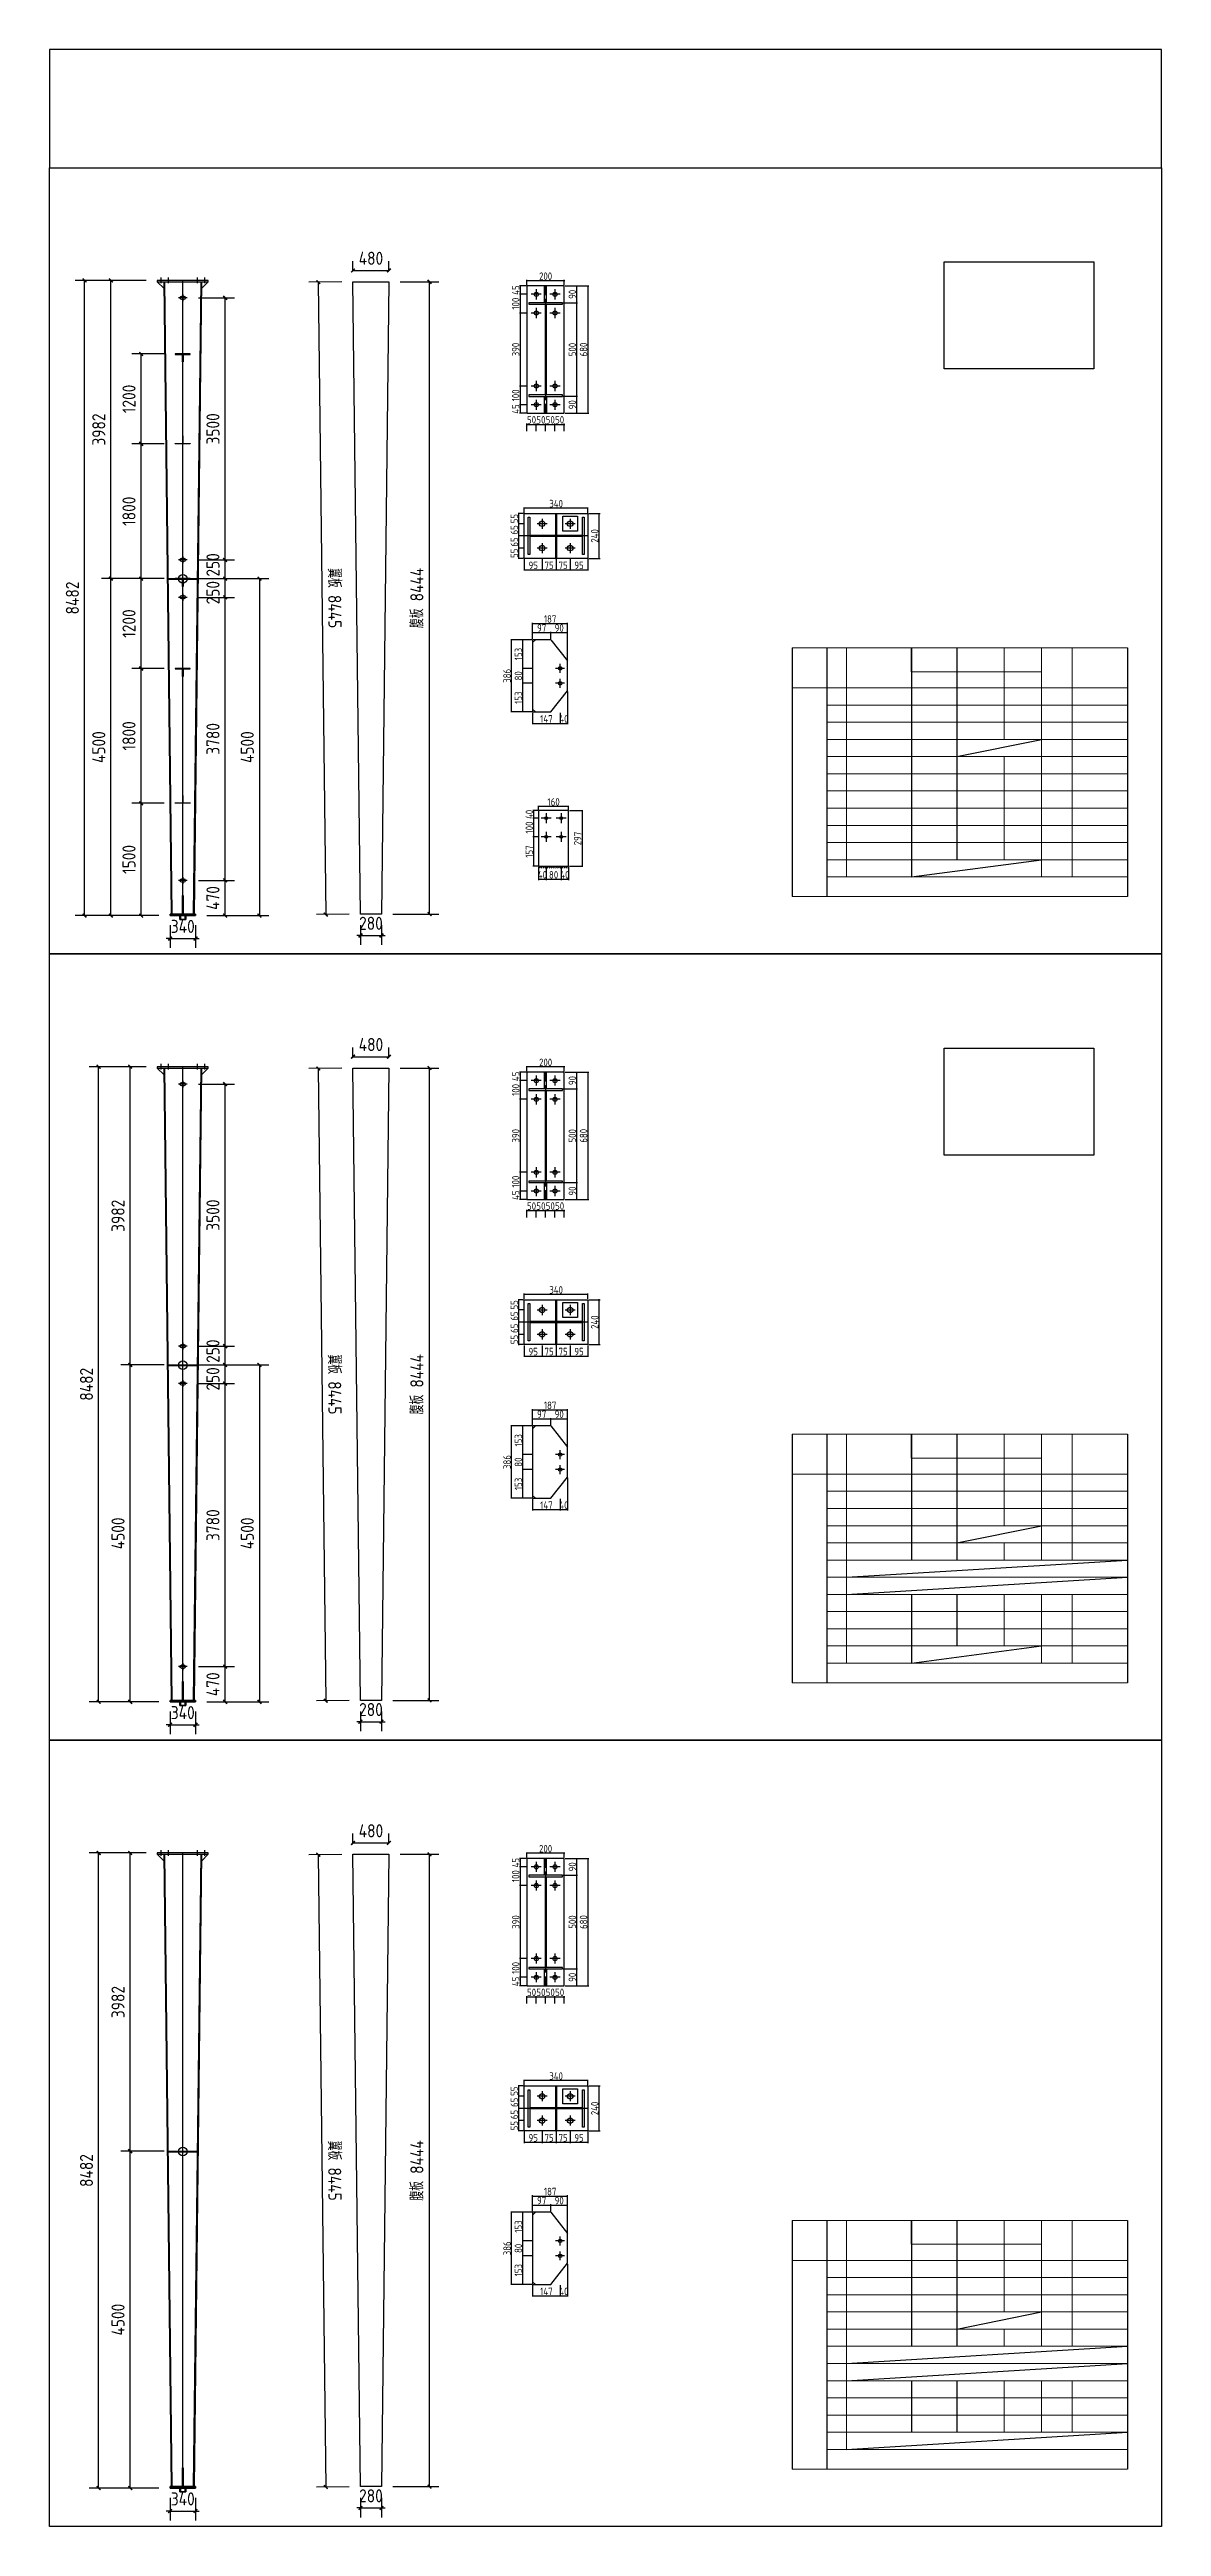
# Model space of a CAD drawing. Extents: x 102162 to 621267, y -39398 to 328893.
# Drawn here: x 324912 to 354612, y 254602 to 320757 of the extents above; entities that cross this region are included whole.
import ezdxf

# ---------------------------------------------------------------- set-up
doc = ezdxf.new("R2010")
doc.units = 0
doc.header["$LTSCALE"] = 1000
doc.header["$MEASUREMENT"] = 0
doc.linetypes.add('DASH', pattern=[0.35, 0.25, -0.1])
doc.linetypes.add('DOTE', pattern=[2.42, 2, -0.2, 0.02, -0.2])
doc.layers.add('DOTE', color=1, linetype='Continuous')
doc.layers.add('钢架', color=7, linetype='Continuous', lineweight=25)
doc.styles.get("Standard").update_dxf_attribs({"font": 'gbenor.shx', "bigfont": 'gbcbig.shx'})
doc.dimstyles.get("Standard").update_dxf_attribs({"dimscale": 100, "dimtxt": 3.5, "dimasz": 1, "dimexe": 2.5, "dimexo": 3, "dimgap": 1.5, "dimtad": 1, "dimdec": 0, "dimzin": 0, "dimdsep": 46, "dimtxsty": 'Standard', "dimblk": 'ARCHTICK', "dimcen": 0.09, "dimadec": 0, "dimazin": 0, "dimtfac": 1, "dimtdec": 0, "dimtix": 1, "dimtmove": 2, "dimatfit": 3, "dimfxl": 1, "dimtolj": 1, "dimtzin": 0, "dimarcsym": 0})

msp = doc.modelspace()

# ---------------------------------------------------------------- blocks, each defined once
blk = doc.blocks.new('_ArchTick')
at = {"color": 0, "linetype": 'ByBlock', "const_width": 0.4}
blk.add_lwpolyline([(-0.5, -0.5), (0.5, 0.5)], dxfattribs=at)
blk = doc.blocks.new('*D6522')
at = {"color": 0, "lineweight": -2}
for p, q in [((327971, 300626), (327109, 300626)), ((327359, 297626), (327359, 300626)), ((327831, 297626), (327109, 297626))]:
    blk.add_line(p, q, dxfattribs=at)
at = {"layer": 'Defpoints', "color": 0}
for p in [(327359, 300626), (328271, 300626), (328131, 297626)]:
    blk.add_point(p, dxfattribs=at)
at = {"color": 0, "lineweight": -2, "xscale": 100, "yscale": 100, "zscale": 100}
for p, rotation in [((327359, 300626), 90), ((327359, 297626), 270)]:
    blk.add_blockref('_ArchTick', p, dxfattribs=dict(at, rotation=rotation))
at = {"color": 0, "insert": (327034, 299126), "char_height": 350, "attachment_point": 5, "rotation": 90}
blk.add_mtext('\\A1;1500', dxfattribs=at)
blk = doc.blocks.new('*D6510')
at = {"color": 0, "lineweight": -2}
for p, q in [((327971, 304226), (327109, 304226)), ((327359, 300626), (327359, 304226)), ((327971, 300626), (327109, 300626))]:
    blk.add_line(p, q, dxfattribs=at)
at = {"layer": 'Defpoints', "color": 0}
for p in [(327359, 304226), (328271, 304226), (328271, 300626)]:
    blk.add_point(p, dxfattribs=at)
at = {"color": 0, "lineweight": -2, "xscale": 100, "yscale": 100, "zscale": 100}
for p, rotation in [((327359, 304226), 90), ((327359, 300626), 270)]:
    blk.add_blockref('_ArchTick', p, dxfattribs=dict(at, rotation=rotation))
at = {"color": 0, "insert": (327034, 302426), "char_height": 350, "attachment_point": 5, "rotation": 90}
blk.add_mtext('\\A1;1800', dxfattribs=at)
blk = doc.blocks.new('*D6511')
at = {"color": 0, "lineweight": -2}
for p, q in [((327971, 306626), (327109, 306626)), ((327359, 304226), (327359, 306626)), ((327971, 304226), (327109, 304226))]:
    blk.add_line(p, q, dxfattribs=at)
at = {"layer": 'Defpoints', "color": 0}
for p in [(327359, 306626), (328271, 306626), (328271, 304226)]:
    blk.add_point(p, dxfattribs=at)
at = {"color": 0, "lineweight": -2, "xscale": 100, "yscale": 100, "zscale": 100}
for p, rotation in [((327359, 306626), 90), ((327359, 304226), 270)]:
    blk.add_blockref('_ArchTick', p, dxfattribs=dict(at, rotation=rotation))
at = {"color": 0, "insert": (327034, 305426), "char_height": 350, "attachment_point": 5, "rotation": 90}
blk.add_mtext('\\A1;1200', dxfattribs=at)
blk = doc.blocks.new('*D6512')
at = {"color": 0, "lineweight": -2}
for p, q in [((327971, 310226), (327109, 310226)), ((327359, 306626), (327359, 310226)), ((327971, 306626), (327109, 306626))]:
    blk.add_line(p, q, dxfattribs=at)
at = {"layer": 'Defpoints', "color": 0}
for p in [(327359, 310226), (328271, 310226), (328271, 306626)]:
    blk.add_point(p, dxfattribs=at)
at = {"color": 0, "lineweight": -2, "xscale": 100, "yscale": 100, "zscale": 100}
for p, rotation in [((327359, 310226), 90), ((327359, 306626), 270)]:
    blk.add_blockref('_ArchTick', p, dxfattribs=dict(at, rotation=rotation))
at = {"color": 0, "insert": (327034, 308426), "char_height": 350, "attachment_point": 5, "rotation": 90}
blk.add_mtext('\\A1;1800', dxfattribs=at)
blk = doc.blocks.new('*D6513')
at = {"color": 0, "lineweight": -2}
for p, q in [((327971, 312626), (327109, 312626)), ((327359, 310226), (327359, 312626)), ((327971, 310226), (327109, 310226))]:
    blk.add_line(p, q, dxfattribs=at)
at = {"layer": 'Defpoints', "color": 0}
for p in [(327359, 312626), (328271, 312626), (328271, 310226)]:
    blk.add_point(p, dxfattribs=at)
at = {"color": 0, "lineweight": -2, "xscale": 100, "yscale": 100, "zscale": 100}
for p, rotation in [((327359, 312626), 90), ((327359, 310226), 270)]:
    blk.add_blockref('_ArchTick', p, dxfattribs=dict(at, rotation=rotation))
at = {"color": 0, "insert": (327034, 311426), "char_height": 350, "attachment_point": 5, "rotation": 90}
blk.add_mtext('\\A1;1200', dxfattribs=at)
blk = doc.blocks.new('*D6486')
at = {"color": 0, "lineweight": -2}
for p, q in [((327971, 306626), (326302, 306626)), ((326552, 297626), (326552, 306626)), ((327831, 297626), (326302, 297626))]:
    blk.add_line(p, q, dxfattribs=at)
at = {"layer": 'Defpoints', "color": 0}
for p in [(326552, 306626), (328271, 306626), (328131, 297626)]:
    blk.add_point(p, dxfattribs=at)
at = {"color": 0, "lineweight": -2, "xscale": 100, "yscale": 100, "zscale": 100}
for p, rotation in [((326552, 306626), 90), ((326552, 297626), 270)]:
    blk.add_blockref('_ArchTick', p, dxfattribs=dict(at, rotation=rotation))
at = {"color": 0, "insert": (326227, 302126), "char_height": 350, "attachment_point": 5, "rotation": 90}
blk.add_mtext('\\A1;4500', dxfattribs=at)
blk = doc.blocks.new('*D6514')
at = {"color": 0, "lineweight": -2}
for p, q in [((327491, 314590), (326302, 314590)), ((326552, 306626), (326552, 314590)), ((327971, 306626), (326302, 306626))]:
    blk.add_line(p, q, dxfattribs=at)
at = {"layer": 'Defpoints', "color": 0}
for p in [(326552, 314590), (327791, 314590), (328271, 306626)]:
    blk.add_point(p, dxfattribs=at)
at = {"color": 0, "lineweight": -2, "xscale": 100, "yscale": 100, "zscale": 100}
for p, rotation in [((326552, 314590), 90), ((326552, 306626), 270)]:
    blk.add_blockref('_ArchTick', p, dxfattribs=dict(at, rotation=rotation))
at = {"color": 0, "insert": (326227, 310608), "char_height": 350, "attachment_point": 5, "rotation": 90}
blk.add_mtext('\\A1;3982', dxfattribs=at)
blk = doc.blocks.new('*D6487')
at = {"color": 0, "lineweight": -2}
for p, q in [((327491, 314590), (325597, 314590)), ((325847, 297626), (325847, 314590)), ((327831, 297626), (325597, 297626))]:
    blk.add_line(p, q, dxfattribs=at)
at = {"layer": 'Defpoints', "color": 0}
for p in [(325847, 314590), (327791, 314590), (328131, 297626)]:
    blk.add_point(p, dxfattribs=at)
at = {"color": 0, "lineweight": -2, "xscale": 100, "yscale": 100, "zscale": 100}
for p, rotation in [((325847, 314590), 90), ((325847, 297626), 270)]:
    blk.add_blockref('_ArchTick', p, dxfattribs=dict(at, rotation=rotation))
at = {"color": 0, "insert": (325522, 306108), "char_height": 350, "attachment_point": 5, "rotation": 90}
blk.add_mtext('\\A1;8482', dxfattribs=at)
blk = doc.blocks.new('*D6515')
at = {"color": 0, "lineweight": -2}
for p, q in [((328891, 298566), (329852, 298566)), ((329602, 297626), (329602, 298566)), ((329111, 297626), (329852, 297626))]:
    blk.add_line(p, q, dxfattribs=at)
at = {"layer": 'Defpoints', "color": 0}
for p in [(328591, 298566), (329602, 298566), (328811, 297626)]:
    blk.add_point(p, dxfattribs=at)
at = {"color": 0, "lineweight": -2, "xscale": 100, "yscale": 100, "zscale": 100}
for p, rotation in [((329602, 298566), 90), ((329602, 297626), 270)]:
    blk.add_blockref('_ArchTick', p, dxfattribs=dict(at, rotation=rotation))
at = {"color": 0, "insert": (329277, 298096), "char_height": 350, "attachment_point": 5, "rotation": 90}
blk.add_mtext('\\A1;470', dxfattribs=at)
blk = doc.blocks.new('*D6516')
at = {"color": 0, "lineweight": -2}
for p, q in [((328891, 306126), (329852, 306126)), ((329602, 298566), (329602, 306126)), ((328891, 298566), (329852, 298566))]:
    blk.add_line(p, q, dxfattribs=at)
at = {"layer": 'Defpoints', "color": 0}
for p in [(328591, 306126), (329602, 306126), (328591, 298566)]:
    blk.add_point(p, dxfattribs=at)
at = {"color": 0, "lineweight": -2, "xscale": 100, "yscale": 100, "zscale": 100}
for p, rotation in [((329602, 306126), 90), ((329602, 298566), 270)]:
    blk.add_blockref('_ArchTick', p, dxfattribs=dict(at, rotation=rotation))
at = {"color": 0, "insert": (329277, 302346), "char_height": 350, "attachment_point": 5, "rotation": 90}
blk.add_mtext('\\A1;3780', dxfattribs=at)
blk = doc.blocks.new('*D6488')
at = {"color": 0, "lineweight": -2}
for p, q in [((329157, 306626), (329852, 306626)), ((329602, 306126), (329602, 306626)), ((329151, 306126), (329852, 306126))]:
    blk.add_line(p, q, dxfattribs=at)
at = {"layer": 'Defpoints', "color": 0}
for p in [(328857, 306626), (329602, 306626), (328851, 306126)]:
    blk.add_point(p, dxfattribs=at)
at = {"color": 0, "lineweight": -2, "xscale": 100, "yscale": 100, "zscale": 100}
for p, rotation in [((329602, 306626), 90), ((329602, 306126), 270)]:
    blk.add_blockref('_ArchTick', p, dxfattribs=dict(at, rotation=rotation))
at = {"color": 0, "insert": (329277, 306251), "char_height": 350, "attachment_point": 5, "rotation": 90}
blk.add_mtext('\\A1;250', dxfattribs=at)
blk = doc.blocks.new('*D6517')
at = {"color": 0, "lineweight": -2}
for p, q in [((328891, 314126), (329852, 314126)), ((329602, 307126), (329602, 314126)), ((328891, 307126), (329852, 307126))]:
    blk.add_line(p, q, dxfattribs=at)
at = {"layer": 'Defpoints', "color": 0}
for p in [(328591, 314126), (329602, 314126), (328591, 307126)]:
    blk.add_point(p, dxfattribs=at)
at = {"color": 0, "lineweight": -2, "xscale": 100, "yscale": 100, "zscale": 100}
for p, rotation in [((329602, 314126), 90), ((329602, 307126), 270)]:
    blk.add_blockref('_ArchTick', p, dxfattribs=dict(at, rotation=rotation))
at = {"color": 0, "insert": (329277, 310626), "char_height": 350, "attachment_point": 5, "rotation": 90}
blk.add_mtext('\\A1;3500', dxfattribs=at)
blk = doc.blocks.new('*D6518')
at = {"color": 0, "lineweight": -2}
for p, q in [((333217, 297095), (333117, 297095)), ((333217, 297366), (333217, 296845)), ((333217, 297095), (333778, 297095)), ((333778, 297366), (333778, 296845)), ((333778, 297095), (333878, 297095))]:
    blk.add_line(p, q, dxfattribs=at)
at = {"layer": 'Defpoints', "color": 0}
for p in [(333217, 297666), (333778, 297666), (333778, 297095)]:
    blk.add_point(p, dxfattribs=at)
at = {"color": 0, "lineweight": -2, "xscale": 100, "yscale": 100, "zscale": 100}
blk.add_blockref('_ArchTick', (333217, 297095), dxfattribs=at)
at = {"color": 0, "lineweight": -2, "xscale": 100, "yscale": 100, "zscale": 100, "rotation": 180}
blk.add_blockref('_ArchTick', (333778, 297095), dxfattribs=at)
at = {"color": 0, "insert": (333497, 297420), "char_height": 350, "attachment_point": 5}
blk.add_mtext('\\A1;280', dxfattribs=at)
blk = doc.blocks.new('*D6519')
at = {"color": 0, "lineweight": -2}
for p, q in [((333017, 314854), (333017, 315107)), ((333977, 314854), (333977, 315107)), ((333017, 314857), (333977, 314857))]:
    blk.add_line(p, q, dxfattribs=at)
at = {"layer": 'Defpoints', "color": 0}
for p in [(333017, 314554), (333977, 314857), (333977, 314554)]:
    blk.add_point(p, dxfattribs=at)
at = {"color": 0, "lineweight": -2, "xscale": 100, "yscale": 100, "zscale": 100, "rotation": 180}
blk.add_blockref('_ArchTick', (333017, 314857), dxfattribs=at)
at = {"color": 0, "lineweight": -2, "xscale": 100, "yscale": 100, "zscale": 100}
blk.add_blockref('_ArchTick', (333977, 314857), dxfattribs=at)
at = {"color": 0, "insert": (333497, 315182), "char_height": 350, "attachment_point": 5}
blk.add_mtext('\\A1;480', dxfattribs=at)
blk = doc.blocks.new('*D6520')
at = {"color": 0, "lineweight": -2}
for p, q in [((332717, 314550), (331841, 314540)), ((332091, 314543), (332290, 297655)), ((332917, 297662), (332040, 297652))]:
    blk.add_line(p, q, dxfattribs=at)
at = {"layer": 'Defpoints', "color": 0}
for p in [(333017, 314554), (332290, 297655), (333217, 297666)]:
    blk.add_point(p, dxfattribs=at)
at = {"color": 0, "lineweight": -2, "xscale": 100, "yscale": 100, "zscale": 100}
for p, rotation in [((332091, 314543), 90.67679729650712), ((332290, 297655), 270.6767972965071)]:
    blk.add_blockref('_ArchTick', p, dxfattribs=dict(at, rotation=rotation))
at = {"color": 0, "insert": (332527, 306103), "char_height": 350, "attachment_point": 5, "rotation": 270.6768}
blk.add_mtext('\\A1;翼板 8445', dxfattribs=at)
blk = doc.blocks.new('*D6489')
at = {"color": 0, "lineweight": -2}
for p, q in [((334277, 314554), (335311, 314554)), ((335061, 297666), (335061, 314554)), ((334078, 297666), (335311, 297666))]:
    blk.add_line(p, q, dxfattribs=at)
at = {"layer": 'Defpoints', "color": 0}
for p in [(333977, 314554), (335061, 314554), (333778, 297666)]:
    blk.add_point(p, dxfattribs=at)
at = {"color": 0, "lineweight": -2, "xscale": 100, "yscale": 100, "zscale": 100}
for p, rotation in [((335061, 314554), 90), ((335061, 297666), 270)]:
    blk.add_blockref('_ArchTick', p, dxfattribs=dict(at, rotation=rotation))
at = {"color": 0, "insert": (334724, 306110), "char_height": 350, "attachment_point": 5, "rotation": 90}
blk.add_mtext('\\A1;腹板 8444', dxfattribs=at)
blk = doc.blocks.new('*D6521')
at = {"color": 0, "lineweight": -2}
for p, q in [((328131, 297366), (328131, 296763)), ((328811, 297366), (328811, 296763)), ((328131, 297013), (328031, 297013)), ((328131, 297013), (328811, 297013)), ((328811, 297013), (328911, 297013))]:
    blk.add_line(p, q, dxfattribs=at)
at = {"layer": 'Defpoints', "color": 0}
for p in [(328131, 297666), (328811, 297666), (328811, 297013)]:
    blk.add_point(p, dxfattribs=at)
at = {"color": 0, "lineweight": -2, "xscale": 100, "yscale": 100, "zscale": 100}
blk.add_blockref('_ArchTick', (328131, 297013), dxfattribs=at)
at = {"color": 0, "lineweight": -2, "xscale": 100, "yscale": 100, "zscale": 100, "rotation": 180}
blk.add_blockref('_ArchTick', (328811, 297013), dxfattribs=at)
at = {"color": 0, "insert": (328471, 297338), "char_height": 350, "attachment_point": 5}
blk.add_mtext('\\A1;340', dxfattribs=at)
blk = doc.blocks.new('*D6494')
at = {"color": 0, "lineweight": -2}
for p, q in [((337652, 310747), (337922, 310747)), ((337662, 310565), (337662, 310767)), ((337912, 310565), (337912, 310767))]:
    blk.add_line(p, q, dxfattribs=at)
at = {"layer": 'Defpoints', "color": 0}
for p in [(337662, 310545), (337912, 310747), (337912, 310545)]:
    blk.add_point(p, dxfattribs=at)
at = {"color": 0, "lineweight": -2, "xscale": 10, "yscale": 10, "zscale": 10, "rotation": 180}
blk.add_blockref('_ArchTick', (337662, 310747), dxfattribs=at)
at = {"color": 0, "lineweight": -2, "xscale": 10, "yscale": 10, "zscale": 10}
blk.add_blockref('_ArchTick', (337912, 310747), dxfattribs=at)
at = {"color": 0, "insert": (337787, 310867), "char_height": 200, "attachment_point": 5}
blk.add_mtext('\\A1;50', dxfattribs=at)
blk = doc.blocks.new('*D6495')
at = {"color": 0, "lineweight": -2}
for p, q in [((337902, 310747), (338172, 310747)), ((337912, 310565), (337912, 310767)), ((338162, 310565), (338162, 310767))]:
    blk.add_line(p, q, dxfattribs=at)
at = {"layer": 'Defpoints', "color": 0}
for p in [(337912, 310545), (338162, 310747), (338162, 310545)]:
    blk.add_point(p, dxfattribs=at)
at = {"color": 0, "lineweight": -2, "xscale": 10, "yscale": 10, "zscale": 10, "rotation": 180}
blk.add_blockref('_ArchTick', (337912, 310747), dxfattribs=at)
at = {"color": 0, "lineweight": -2, "xscale": 10, "yscale": 10, "zscale": 10}
blk.add_blockref('_ArchTick', (338162, 310747), dxfattribs=at)
at = {"color": 0, "insert": (338037, 310867), "char_height": 200, "attachment_point": 5}
blk.add_mtext('\\A1;50', dxfattribs=at)
blk = doc.blocks.new('*D6496')
at = {"color": 0, "lineweight": -2}
for p, q in [((338152, 310747), (338422, 310747)), ((338162, 310565), (338162, 310767)), ((338412, 310565), (338412, 310767))]:
    blk.add_line(p, q, dxfattribs=at)
at = {"layer": 'Defpoints', "color": 0}
for p in [(338162, 310545), (338412, 310747), (338412, 310545)]:
    blk.add_point(p, dxfattribs=at)
at = {"color": 0, "lineweight": -2, "xscale": 10, "yscale": 10, "zscale": 10, "rotation": 180}
blk.add_blockref('_ArchTick', (338162, 310747), dxfattribs=at)
at = {"color": 0, "lineweight": -2, "xscale": 10, "yscale": 10, "zscale": 10}
blk.add_blockref('_ArchTick', (338412, 310747), dxfattribs=at)
at = {"color": 0, "insert": (338287, 310867), "char_height": 200, "attachment_point": 5}
blk.add_mtext('\\A1;50', dxfattribs=at)
blk = doc.blocks.new('*D6497')
at = {"color": 0, "lineweight": -2}
for p, q in [((338402, 310747), (338672, 310747)), ((338412, 310565), (338412, 310767)), ((338662, 310565), (338662, 310767))]:
    blk.add_line(p, q, dxfattribs=at)
at = {"layer": 'Defpoints', "color": 0}
for p in [(338412, 310545), (338662, 310747), (338662, 310545)]:
    blk.add_point(p, dxfattribs=at)
at = {"color": 0, "lineweight": -2, "xscale": 10, "yscale": 10, "zscale": 10, "rotation": 180}
blk.add_blockref('_ArchTick', (338412, 310747), dxfattribs=at)
at = {"color": 0, "lineweight": -2, "xscale": 10, "yscale": 10, "zscale": 10}
blk.add_blockref('_ArchTick', (338662, 310747), dxfattribs=at)
at = {"color": 0, "insert": (338537, 310867), "char_height": 200, "attachment_point": 5}
blk.add_mtext('\\A1;50', dxfattribs=at)
blk = doc.blocks.new('*D6527')
at = {"color": 0, "lineweight": -2}
for p, q in [((337642, 314445), (337464, 314445)), ((337484, 314445), (337484, 314455)), ((337484, 314445), (337484, 314220)), ((337642, 314220), (337464, 314220)), ((337484, 314220), (337484, 314210))]:
    blk.add_line(p, q, dxfattribs=at)
at = {"layer": 'Defpoints', "color": 0}
for p in [(337662, 314445), (337484, 314220), (337662, 314220)]:
    blk.add_point(p, dxfattribs=at)
at = {"color": 0, "lineweight": -2, "xscale": 10, "yscale": 10, "zscale": 10}
for p, rotation in [((337484, 314445), 270), ((337484, 314220), 90)]:
    blk.add_blockref('_ArchTick', p, dxfattribs=dict(at, rotation=rotation))
at = {"color": 0, "insert": (337364, 314332), "char_height": 200, "attachment_point": 5, "rotation": 90}
blk.add_mtext('\\A1;45', dxfattribs=at)
blk = doc.blocks.new('*D6528')
at = {"color": 0, "lineweight": -2}
for p, q in [((337642, 314220), (337464, 314220)), ((337642, 313720), (337464, 313720)), ((337484, 314230), (337484, 313710))]:
    blk.add_line(p, q, dxfattribs=at)
at = {"layer": 'Defpoints', "color": 0}
for p in [(337484, 313720), (337662, 314220), (337662, 313720)]:
    blk.add_point(p, dxfattribs=at)
at = {"color": 0, "lineweight": -2, "xscale": 10, "yscale": 10, "zscale": 10}
for p, rotation in [((337484, 314220), 90), ((337484, 313720), 270)]:
    blk.add_blockref('_ArchTick', p, dxfattribs=dict(at, rotation=rotation))
at = {"color": 0, "insert": (337364, 313970), "char_height": 200, "attachment_point": 5, "rotation": 90}
blk.add_mtext('\\A1;100', dxfattribs=at)
blk = doc.blocks.new('*D6498')
at = {"color": 0, "lineweight": -2}
for p, q in [((337642, 313720), (337464, 313720)), ((337484, 313730), (337484, 311760)), ((337642, 311770), (337464, 311770))]:
    blk.add_line(p, q, dxfattribs=at)
at = {"layer": 'Defpoints', "color": 0}
for p in [(337662, 313720), (337484, 311770), (337662, 311770)]:
    blk.add_point(p, dxfattribs=at)
at = {"color": 0, "lineweight": -2, "xscale": 10, "yscale": 10, "zscale": 10}
for p, rotation in [((337484, 313720), 90), ((337484, 311770), 270)]:
    blk.add_blockref('_ArchTick', p, dxfattribs=dict(at, rotation=rotation))
at = {"color": 0, "insert": (337364, 312745), "char_height": 200, "attachment_point": 5, "rotation": 90}
blk.add_mtext('\\A1;390', dxfattribs=at)
blk = doc.blocks.new('*D6499')
at = {"color": 0, "lineweight": -2}
for p, q in [((337642, 311770), (337464, 311770)), ((337484, 311780), (337484, 311260)), ((337642, 311270), (337464, 311270))]:
    blk.add_line(p, q, dxfattribs=at)
at = {"layer": 'Defpoints', "color": 0}
for p in [(337662, 311770), (337484, 311270), (337662, 311270)]:
    blk.add_point(p, dxfattribs=at)
at = {"color": 0, "lineweight": -2, "xscale": 10, "yscale": 10, "zscale": 10}
for p, rotation in [((337484, 311770), 90), ((337484, 311270), 270)]:
    blk.add_blockref('_ArchTick', p, dxfattribs=dict(at, rotation=rotation))
at = {"color": 0, "insert": (337364, 311520), "char_height": 200, "attachment_point": 5, "rotation": 90}
blk.add_mtext('\\A1;100', dxfattribs=at)
blk = doc.blocks.new('*D6500')
at = {"color": 0, "lineweight": -2}
for p, q in [((337642, 311270), (337464, 311270)), ((337642, 311045), (337464, 311045)), ((337484, 311270), (337484, 311280)), ((337484, 311270), (337484, 311045)), ((337484, 311045), (337484, 311035))]:
    blk.add_line(p, q, dxfattribs=at)
at = {"layer": 'Defpoints', "color": 0}
for p in [(337484, 311045), (337662, 311270), (337662, 311045)]:
    blk.add_point(p, dxfattribs=at)
at = {"color": 0, "lineweight": -2, "xscale": 10, "yscale": 10, "zscale": 10}
for p, rotation in [((337484, 311270), 270), ((337484, 311045), 90)]:
    blk.add_blockref('_ArchTick', p, dxfattribs=dict(at, rotation=rotation))
at = {"color": 0, "insert": (337364, 311157), "char_height": 200, "attachment_point": 5, "rotation": 90}
blk.add_mtext('\\A1;45', dxfattribs=at)
blk = doc.blocks.new('*D6501')
at = {"color": 0, "lineweight": -2}
for p, q in [((338632, 311495), (339017, 311495)), ((338682, 311045), (339017, 311045)), ((338997, 311035), (338997, 311505))]:
    blk.add_line(p, q, dxfattribs=at)
at = {"layer": 'Defpoints', "color": 0}
for p in [(338612, 311495), (338662, 311045), (338997, 311495)]:
    blk.add_point(p, dxfattribs=at)
at = {"color": 0, "lineweight": -2, "xscale": 10, "yscale": 10, "zscale": 10}
for p, rotation in [((338997, 311495), 90), ((338997, 311045), 270)]:
    blk.add_blockref('_ArchTick', p, dxfattribs=dict(at, rotation=rotation))
at = {"color": 0, "insert": (338877, 311270), "char_height": 200, "attachment_point": 5, "rotation": 90}
blk.add_mtext('\\A1;90', dxfattribs=at)
blk = doc.blocks.new('*D6529')
at = {"color": 0, "lineweight": -2}
for p, q in [((338632, 313995), (339017, 313995)), ((338997, 311485), (338997, 314005)), ((338632, 311495), (339017, 311495))]:
    blk.add_line(p, q, dxfattribs=at)
at = {"layer": 'Defpoints', "color": 0}
for p in [(338612, 313995), (338997, 313995), (338612, 311495)]:
    blk.add_point(p, dxfattribs=at)
at = {"color": 0, "lineweight": -2, "xscale": 10, "yscale": 10, "zscale": 10}
for p, rotation in [((338997, 313995), 90), ((338997, 311495), 270)]:
    blk.add_blockref('_ArchTick', p, dxfattribs=dict(at, rotation=rotation))
at = {"color": 0, "insert": (338877, 312745), "char_height": 200, "attachment_point": 5, "rotation": 90}
blk.add_mtext('\\A1;500', dxfattribs=at)
blk = doc.blocks.new('*D6530')
at = {"color": 0, "lineweight": -2}
for p, q in [((338682, 314445), (339017, 314445)), ((338997, 313985), (338997, 314455)), ((338632, 313995), (339017, 313995))]:
    blk.add_line(p, q, dxfattribs=at)
at = {"layer": 'Defpoints', "color": 0}
for p in [(338662, 314445), (338997, 314445), (338612, 313995)]:
    blk.add_point(p, dxfattribs=at)
at = {"color": 0, "lineweight": -2, "xscale": 10, "yscale": 10, "zscale": 10}
for p, rotation in [((338997, 314445), 90), ((338997, 313995), 270)]:
    blk.add_blockref('_ArchTick', p, dxfattribs=dict(at, rotation=rotation))
at = {"color": 0, "insert": (338877, 314220), "char_height": 200, "attachment_point": 5, "rotation": 90}
blk.add_mtext('\\A1;90', dxfattribs=at)
blk = doc.blocks.new('*D6531')
at = {"color": 0, "lineweight": -2}
for p, q in [((338682, 314445), (339315, 314445)), ((339295, 311035), (339295, 314455)), ((338682, 311045), (339315, 311045))]:
    blk.add_line(p, q, dxfattribs=at)
at = {"layer": 'Defpoints', "color": 0}
for p in [(338662, 314445), (339295, 314445), (338662, 311045)]:
    blk.add_point(p, dxfattribs=at)
at = {"color": 0, "lineweight": -2, "xscale": 10, "yscale": 10, "zscale": 10}
for p, rotation in [((339295, 314445), 90), ((339295, 311045), 270)]:
    blk.add_blockref('_ArchTick', p, dxfattribs=dict(at, rotation=rotation))
at = {"color": 0, "insert": (339175, 312745), "char_height": 200, "attachment_point": 5, "rotation": 90}
blk.add_mtext('\\A1;680', dxfattribs=at)
blk = doc.blocks.new('*D6532')
at = {"color": 0, "lineweight": -2}
for p, q in [((338672, 314584), (337652, 314584)), ((337662, 314465), (337662, 314604)), ((338662, 314465), (338662, 314604))]:
    blk.add_line(p, q, dxfattribs=at)
at = {"layer": 'Defpoints', "color": 0}
for p in [(337662, 314584), (337662, 314445), (338662, 314445)]:
    blk.add_point(p, dxfattribs=at)
at = {"color": 0, "lineweight": -2, "xscale": 10, "yscale": 10, "zscale": 10, "rotation": 180}
blk.add_blockref('_ArchTick', (337662, 314584), dxfattribs=at)
at = {"color": 0, "lineweight": -2, "xscale": 10, "yscale": 10, "zscale": 10}
blk.add_blockref('_ArchTick', (338662, 314584), dxfattribs=at)
at = {"color": 0, "insert": (338162, 314704), "char_height": 200, "attachment_point": 5}
blk.add_mtext('\\A1;200', dxfattribs=at)
blk = doc.blocks.new('*D6533')
at = {"color": 0, "lineweight": -2}
for p, q in [((337593, 307147), (337593, 306842)), ((338068, 307147), (338068, 306842)), ((337583, 306862), (338078, 306862))]:
    blk.add_line(p, q, dxfattribs=at)
at = {"layer": 'Defpoints', "color": 0}
for p in [(337593, 307167), (338068, 307167), (338068, 306862)]:
    blk.add_point(p, dxfattribs=at)
at = {"color": 0, "lineweight": -2, "xscale": 10, "yscale": 10, "zscale": 10, "rotation": 180}
blk.add_blockref('_ArchTick', (337593, 306862), dxfattribs=at)
at = {"color": 0, "lineweight": -2, "xscale": 10, "yscale": 10, "zscale": 10}
blk.add_blockref('_ArchTick', (338068, 306862), dxfattribs=at)
at = {"color": 0, "insert": (337830, 306982), "char_height": 200, "attachment_point": 5}
blk.add_mtext('\\A1;95', dxfattribs=at)
blk = doc.blocks.new('*D6534')
at = {"color": 0, "lineweight": -2}
for p, q in [((338443, 307147), (338443, 306842)), ((338818, 307147), (338818, 306842)), ((338433, 306862), (338828, 306862))]:
    blk.add_line(p, q, dxfattribs=at)
at = {"layer": 'Defpoints', "color": 0}
for p in [(338443, 307167), (338818, 307167), (338818, 306862)]:
    blk.add_point(p, dxfattribs=at)
at = {"color": 0, "lineweight": -2, "xscale": 10, "yscale": 10, "zscale": 10, "rotation": 180}
blk.add_blockref('_ArchTick', (338443, 306862), dxfattribs=at)
at = {"color": 0, "lineweight": -2, "xscale": 10, "yscale": 10, "zscale": 10}
blk.add_blockref('_ArchTick', (338818, 306862), dxfattribs=at)
at = {"color": 0, "insert": (338630, 306982), "char_height": 200, "attachment_point": 5}
blk.add_mtext('\\A1;75', dxfattribs=at)
blk = doc.blocks.new('*D6535')
at = {"color": 0, "lineweight": -2}
for p, q in [((338818, 307147), (338818, 306842)), ((339293, 307147), (339293, 306842)), ((338808, 306862), (339303, 306862))]:
    blk.add_line(p, q, dxfattribs=at)
at = {"layer": 'Defpoints', "color": 0}
for p in [(338818, 307167), (339293, 307167), (339293, 306862)]:
    blk.add_point(p, dxfattribs=at)
at = {"color": 0, "lineweight": -2, "xscale": 10, "yscale": 10, "zscale": 10, "rotation": 180}
blk.add_blockref('_ArchTick', (338818, 306862), dxfattribs=at)
at = {"color": 0, "lineweight": -2, "xscale": 10, "yscale": 10, "zscale": 10}
blk.add_blockref('_ArchTick', (339293, 306862), dxfattribs=at)
at = {"color": 0, "insert": (339055, 306982), "char_height": 200, "attachment_point": 5}
blk.add_mtext('\\A1;95', dxfattribs=at)
blk = doc.blocks.new('*D6502')
at = {"color": 0, "lineweight": -2}
for p, q in [((337573, 307442), (337428, 307442)), ((337573, 307167), (337428, 307167)), ((337448, 307157), (337448, 307452))]:
    blk.add_line(p, q, dxfattribs=at)
at = {"layer": 'Defpoints', "color": 0}
for p in [(337448, 307442), (337593, 307442), (337593, 307167)]:
    blk.add_point(p, dxfattribs=at)
at = {"color": 0, "lineweight": -2, "xscale": 10, "yscale": 10, "zscale": 10}
for p, rotation in [((337448, 307442), 90), ((337448, 307167), 270)]:
    blk.add_blockref('_ArchTick', p, dxfattribs=dict(at, rotation=rotation))
at = {"color": 0, "insert": (337328, 307304), "char_height": 200, "attachment_point": 5, "rotation": 90}
blk.add_mtext('\\A1;55', dxfattribs=at)
blk = doc.blocks.new('*D6536')
at = {"color": 0, "lineweight": -2}
for p, q in [((337573, 307767), (337428, 307767)), ((337448, 307432), (337448, 307777)), ((337573, 307442), (337428, 307442))]:
    blk.add_line(p, q, dxfattribs=at)
at = {"layer": 'Defpoints', "color": 0}
for p in [(337448, 307767), (337593, 307767), (337593, 307442)]:
    blk.add_point(p, dxfattribs=at)
at = {"color": 0, "lineweight": -2, "xscale": 10, "yscale": 10, "zscale": 10}
for p, rotation in [((337448, 307767), 90), ((337448, 307442), 270)]:
    blk.add_blockref('_ArchTick', p, dxfattribs=dict(at, rotation=rotation))
at = {"color": 0, "insert": (337328, 307604), "char_height": 200, "attachment_point": 5, "rotation": 90}
blk.add_mtext('\\A1;65', dxfattribs=at)
blk = doc.blocks.new('*D6537')
at = {"color": 0, "lineweight": -2}
for p, q in [((337573, 308092), (337428, 308092)), ((337573, 307767), (337428, 307767)), ((337448, 307757), (337448, 308102))]:
    blk.add_line(p, q, dxfattribs=at)
at = {"layer": 'Defpoints', "color": 0}
for p in [(337448, 308092), (337593, 308092), (337593, 307767)]:
    blk.add_point(p, dxfattribs=at)
at = {"color": 0, "lineweight": -2, "xscale": 10, "yscale": 10, "zscale": 10}
for p, rotation in [((337448, 308092), 90), ((337448, 307767), 270)]:
    blk.add_blockref('_ArchTick', p, dxfattribs=dict(at, rotation=rotation))
at = {"color": 0, "insert": (337328, 307929), "char_height": 200, "attachment_point": 5, "rotation": 90}
blk.add_mtext('\\A1;65', dxfattribs=at)
blk = doc.blocks.new('*D6538')
at = {"color": 0, "lineweight": -2}
for p, q in [((337573, 308367), (337428, 308367)), ((337448, 308082), (337448, 308377)), ((337573, 308092), (337428, 308092))]:
    blk.add_line(p, q, dxfattribs=at)
at = {"layer": 'Defpoints', "color": 0}
for p in [(337448, 308367), (337593, 308367), (337593, 308092)]:
    blk.add_point(p, dxfattribs=at)
at = {"color": 0, "lineweight": -2, "xscale": 10, "yscale": 10, "zscale": 10}
for p, rotation in [((337448, 308367), 90), ((337448, 308092), 270)]:
    blk.add_blockref('_ArchTick', p, dxfattribs=dict(at, rotation=rotation))
at = {"color": 0, "insert": (337328, 308229), "char_height": 200, "attachment_point": 5, "rotation": 90}
blk.add_mtext('\\A1;55', dxfattribs=at)
blk = doc.blocks.new('*D6539')
at = {"color": 0, "lineweight": -2}
for p, q in [((339303, 308510), (337583, 308510)), ((337593, 308387), (337593, 308530)), ((339293, 308387), (339293, 308530))]:
    blk.add_line(p, q, dxfattribs=at)
at = {"layer": 'Defpoints', "color": 0}
for p in [(337593, 308510), (337593, 308367), (339293, 308367)]:
    blk.add_point(p, dxfattribs=at)
at = {"color": 0, "lineweight": -2, "xscale": 10, "yscale": 10, "zscale": 10, "rotation": 180}
blk.add_blockref('_ArchTick', (337593, 308510), dxfattribs=at)
at = {"color": 0, "lineweight": -2, "xscale": 10, "yscale": 10, "zscale": 10}
blk.add_blockref('_ArchTick', (339293, 308510), dxfattribs=at)
at = {"color": 0, "insert": (338443, 308630), "char_height": 200, "attachment_point": 5}
blk.add_mtext('\\A1;340', dxfattribs=at)
blk = doc.blocks.new('*D6540')
at = {"color": 0, "lineweight": -2}
for p, q in [((339313, 308367), (339615, 308367)), ((339595, 307157), (339595, 308377)), ((339313, 307167), (339615, 307167))]:
    blk.add_line(p, q, dxfattribs=at)
at = {"layer": 'Defpoints', "color": 0}
for p in [(339293, 308367), (339595, 308367), (339293, 307167)]:
    blk.add_point(p, dxfattribs=at)
at = {"color": 0, "lineweight": -2, "xscale": 10, "yscale": 10, "zscale": 10}
for p, rotation in [((339595, 308367), 90), ((339595, 307167), 270)]:
    blk.add_blockref('_ArchTick', p, dxfattribs=dict(at, rotation=rotation))
at = {"color": 0, "insert": (339475, 307767), "char_height": 200, "attachment_point": 5, "rotation": 90}
blk.add_mtext('\\A1;240', dxfattribs=at)
blk = doc.blocks.new('*D6503')
at = {"color": 0, "lineweight": -2}
for p, q in [((338068, 307147), (338068, 306842)), ((338443, 307147), (338443, 306842)), ((338058, 306862), (338453, 306862))]:
    blk.add_line(p, q, dxfattribs=at)
at = {"layer": 'Defpoints', "color": 0}
for p in [(338068, 307167), (338443, 307167), (338443, 306862)]:
    blk.add_point(p, dxfattribs=at)
at = {"color": 0, "lineweight": -2, "xscale": 10, "yscale": 10, "zscale": 10, "rotation": 180}
blk.add_blockref('_ArchTick', (338068, 306862), dxfattribs=at)
at = {"color": 0, "lineweight": -2, "xscale": 10, "yscale": 10, "zscale": 10}
blk.add_blockref('_ArchTick', (338443, 306862), dxfattribs=at)
at = {"color": 0, "insert": (338255, 306982), "char_height": 200, "attachment_point": 5}
blk.add_mtext('\\A1;75', dxfattribs=at)
blk = doc.blocks.new('*D6523')
at = {"color": 0, "lineweight": -2}
for p, q in [((337976, 298595), (337966, 298595)), ((337976, 298924), (337976, 298575)), ((337976, 298595), (338176, 298595)), ((338176, 298924), (338176, 298575)), ((338176, 298595), (338186, 298595))]:
    blk.add_line(p, q, dxfattribs=at)
at = {"layer": 'Defpoints', "color": 0}
for p in [(337976, 298944), (338176, 298944), (338176, 298595)]:
    blk.add_point(p, dxfattribs=at)
at = {"color": 0, "lineweight": -2, "xscale": 10, "yscale": 10, "zscale": 10}
blk.add_blockref('_ArchTick', (337976, 298595), dxfattribs=at)
at = {"color": 0, "lineweight": -2, "xscale": 10, "yscale": 10, "zscale": 10, "rotation": 180}
blk.add_blockref('_ArchTick', (338176, 298595), dxfattribs=at)
at = {"color": 0, "insert": (338076, 298715), "char_height": 200, "attachment_point": 5}
blk.add_mtext('\\A1;40', dxfattribs=at)
blk = doc.blocks.new('*D6490')
at = {"color": 0, "lineweight": -2}
for p, q in [((338166, 298595), (338586, 298595)), ((338176, 298924), (338176, 298575)), ((338576, 298924), (338576, 298575))]:
    blk.add_line(p, q, dxfattribs=at)
at = {"layer": 'Defpoints', "color": 0}
for p in [(338176, 298944), (338576, 298944), (338576, 298595)]:
    blk.add_point(p, dxfattribs=at)
at = {"color": 0, "lineweight": -2, "xscale": 10, "yscale": 10, "zscale": 10, "rotation": 180}
blk.add_blockref('_ArchTick', (338176, 298595), dxfattribs=at)
at = {"color": 0, "lineweight": -2, "xscale": 10, "yscale": 10, "zscale": 10}
blk.add_blockref('_ArchTick', (338576, 298595), dxfattribs=at)
at = {"color": 0, "insert": (338376, 298715), "char_height": 200, "attachment_point": 5}
blk.add_mtext('\\A1;80', dxfattribs=at)
blk = doc.blocks.new('*D6524')
at = {"color": 0, "lineweight": -2}
for p, q in [((338576, 298595), (338566, 298595)), ((338576, 298924), (338576, 298575)), ((338576, 298595), (338776, 298595)), ((338776, 298924), (338776, 298575)), ((338776, 298595), (338786, 298595))]:
    blk.add_line(p, q, dxfattribs=at)
at = {"layer": 'Defpoints', "color": 0}
for p in [(338576, 298944), (338776, 298944), (338776, 298595)]:
    blk.add_point(p, dxfattribs=at)
at = {"color": 0, "lineweight": -2, "xscale": 10, "yscale": 10, "zscale": 10}
blk.add_blockref('_ArchTick', (338576, 298595), dxfattribs=at)
at = {"color": 0, "lineweight": -2, "xscale": 10, "yscale": 10, "zscale": 10, "rotation": 180}
blk.add_blockref('_ArchTick', (338776, 298595), dxfattribs=at)
at = {"color": 0, "insert": (338676, 298715), "char_height": 200, "attachment_point": 5}
blk.add_mtext('\\A1;40', dxfattribs=at)
blk = doc.blocks.new('*D6491')
at = {"color": 0, "lineweight": -2}
for p, q in [((337956, 299729), (337825, 299729)), ((337845, 298934), (337845, 299739)), ((337956, 298944), (337825, 298944))]:
    blk.add_line(p, q, dxfattribs=at)
at = {"layer": 'Defpoints', "color": 0}
for p in [(337845, 299729), (337976, 299729), (337976, 298944)]:
    blk.add_point(p, dxfattribs=at)
at = {"color": 0, "lineweight": -2, "xscale": 10, "yscale": 10, "zscale": 10}
for p, rotation in [((337845, 299729), 90), ((337845, 298944), 270)]:
    blk.add_blockref('_ArchTick', p, dxfattribs=dict(at, rotation=rotation))
at = {"color": 0, "insert": (337725, 299336), "char_height": 200, "attachment_point": 5, "rotation": 90}
blk.add_mtext('\\A1;157', dxfattribs=at)
blk = doc.blocks.new('*D6492')
at = {"color": 0, "lineweight": -2}
for p, q in [((337956, 300229), (337825, 300229)), ((337956, 299729), (337825, 299729)), ((337845, 299719), (337845, 300239))]:
    blk.add_line(p, q, dxfattribs=at)
at = {"layer": 'Defpoints', "color": 0}
for p in [(337845, 300229), (337976, 300229), (337976, 299729)]:
    blk.add_point(p, dxfattribs=at)
at = {"color": 0, "lineweight": -2, "xscale": 10, "yscale": 10, "zscale": 10}
for p, rotation in [((337845, 300229), 90), ((337845, 299729), 270)]:
    blk.add_blockref('_ArchTick', p, dxfattribs=dict(at, rotation=rotation))
at = {"color": 0, "insert": (337725, 299979), "char_height": 200, "attachment_point": 5, "rotation": 90}
blk.add_mtext('\\A1;100', dxfattribs=at)
blk = doc.blocks.new('*D6525')
at = {"color": 0, "lineweight": -2}
for p, q in [((337956, 300429), (337825, 300429)), ((337845, 300429), (337845, 300439)), ((337845, 300229), (337845, 300429)), ((337956, 300229), (337825, 300229)), ((337845, 300229), (337845, 300219))]:
    blk.add_line(p, q, dxfattribs=at)
at = {"layer": 'Defpoints', "color": 0}
for p in [(337845, 300429), (337976, 300429), (337976, 300229)]:
    blk.add_point(p, dxfattribs=at)
at = {"color": 0, "lineweight": -2, "xscale": 10, "yscale": 10, "zscale": 10}
for p, rotation in [((337845, 300429), 270), ((337845, 300229), 90)]:
    blk.add_blockref('_ArchTick', p, dxfattribs=dict(at, rotation=rotation))
at = {"color": 0, "insert": (337725, 300329), "char_height": 200, "attachment_point": 5, "rotation": 90}
blk.add_mtext('\\A1;40', dxfattribs=at)
blk = doc.blocks.new('*D6526')
at = {"color": 0, "lineweight": -2}
for p, q in [((338786, 300542), (337966, 300542)), ((337976, 300449), (337976, 300562)), ((338776, 300449), (338776, 300562))]:
    blk.add_line(p, q, dxfattribs=at)
at = {"layer": 'Defpoints', "color": 0}
for p in [(337976, 300542), (337976, 300429), (338776, 300429)]:
    blk.add_point(p, dxfattribs=at)
at = {"color": 0, "lineweight": -2, "xscale": 10, "yscale": 10, "zscale": 10, "rotation": 180}
blk.add_blockref('_ArchTick', (337976, 300542), dxfattribs=at)
at = {"color": 0, "lineweight": -2, "xscale": 10, "yscale": 10, "zscale": 10}
blk.add_blockref('_ArchTick', (338776, 300542), dxfattribs=at)
at = {"color": 0, "insert": (338376, 300662), "char_height": 200, "attachment_point": 5}
blk.add_mtext('\\A1;160', dxfattribs=at)
blk = doc.blocks.new('*D6493')
at = {"color": 0, "lineweight": -2}
for p, q in [((338796, 300429), (339157, 300429)), ((339137, 300439), (339137, 298934)), ((338796, 298944), (339157, 298944))]:
    blk.add_line(p, q, dxfattribs=at)
at = {"layer": 'Defpoints', "color": 0}
for p in [(338776, 300429), (338776, 298944), (339137, 298944)]:
    blk.add_point(p, dxfattribs=at)
at = {"color": 0, "lineweight": -2, "xscale": 10, "yscale": 10, "zscale": 10}
for p, rotation in [((339137, 300429), 90), ((339137, 298944), 270)]:
    blk.add_blockref('_ArchTick', p, dxfattribs=dict(at, rotation=rotation))
at = {"color": 0, "insert": (339017, 299686), "char_height": 200, "attachment_point": 5, "rotation": 90}
blk.add_mtext('\\A1;297', dxfattribs=at)
blk = doc.blocks.new('*D6509')
at = {"color": 0, "lineweight": -2}
for p, q in [((329157, 306626), (330769, 306626)), ((330519, 306626), (330519, 297626)), ((329111, 297626), (330769, 297626))]:
    blk.add_line(p, q, dxfattribs=at)
at = {"layer": 'Defpoints', "color": 0}
for p in [(328857, 306626), (328811, 297626), (330519, 297626)]:
    blk.add_point(p, dxfattribs=at)
at = {"color": 0, "lineweight": -2, "xscale": 100, "yscale": 100, "zscale": 100}
for p, rotation in [((330519, 306626), 90), ((330519, 297626), 270)]:
    blk.add_blockref('_ArchTick', p, dxfattribs=dict(at, rotation=rotation))
at = {"color": 0, "insert": (330194, 302126), "char_height": 350, "attachment_point": 5, "rotation": 90}
blk.add_mtext('\\A1;4500', dxfattribs=at)
blk = doc.blocks.new('*D6485')
at = {"color": 0, "lineweight": -2}
for p, q in [((328891, 307126), (329852, 307126)), ((329602, 306626), (329602, 307126)), ((328885, 306626), (329852, 306626))]:
    blk.add_line(p, q, dxfattribs=at)
at = {"layer": 'Defpoints', "color": 0}
for p in [(328591, 307126), (329602, 307126), (328585, 306626)]:
    blk.add_point(p, dxfattribs=at)
at = {"color": 0, "lineweight": -2, "xscale": 100, "yscale": 100, "zscale": 100}
for p, rotation in [((329602, 307126), 90), ((329602, 306626), 270)]:
    blk.add_blockref('_ArchTick', p, dxfattribs=dict(at, rotation=rotation))
at = {"color": 0, "insert": (329277, 306993), "char_height": 350, "attachment_point": 5, "rotation": 90}
blk.add_mtext('\\A1;250', dxfattribs=at)
blk = doc.blocks.new('*D6504')
at = {"color": 0, "lineweight": -2}
for p, q in [((337815, 303045), (337815, 302740)), ((338550, 303045), (338550, 302740)), ((337805, 302760), (338560, 302760))]:
    blk.add_line(p, q, dxfattribs=at)
at = {"layer": 'Defpoints', "color": 0}
for p in [(337815, 303065), (338550, 303065), (338550, 302760)]:
    blk.add_point(p, dxfattribs=at)
at = {"color": 0, "lineweight": -2, "xscale": 10, "yscale": 10, "zscale": 10, "rotation": 180}
blk.add_blockref('_ArchTick', (337815, 302760), dxfattribs=at)
at = {"color": 0, "lineweight": -2, "xscale": 10, "yscale": 10, "zscale": 10}
blk.add_blockref('_ArchTick', (338550, 302760), dxfattribs=at)
at = {"color": 0, "insert": (338183, 302880), "char_height": 200, "attachment_point": 5}
blk.add_mtext('\\A1;147', dxfattribs=at)
blk = doc.blocks.new('*D6481')
at = {"color": 0, "lineweight": -2}
for p, q in [((337795, 303830), (337536, 303830)), ((337556, 303055), (337556, 303840)), ((337795, 303065), (337536, 303065))]:
    blk.add_line(p, q, dxfattribs=at)
at = {"layer": 'Defpoints', "color": 0}
for p in [(337556, 303830), (337815, 303830), (337815, 303065)]:
    blk.add_point(p, dxfattribs=at)
at = {"color": 0, "lineweight": -2, "xscale": 10, "yscale": 10, "zscale": 10}
for p, rotation in [((337556, 303830), 90), ((337556, 303065), 270)]:
    blk.add_blockref('_ArchTick', p, dxfattribs=dict(at, rotation=rotation))
at = {"color": 0, "insert": (337436, 303447), "char_height": 200, "attachment_point": 5, "rotation": 90}
blk.add_mtext('\\A1;153', dxfattribs=at)
blk = doc.blocks.new('*D6482')
at = {"color": 0, "lineweight": -2}
for p, q in [((337795, 304230), (337536, 304230)), ((337795, 303830), (337536, 303830)), ((337556, 303820), (337556, 304240))]:
    blk.add_line(p, q, dxfattribs=at)
at = {"layer": 'Defpoints', "color": 0}
for p in [(337556, 304230), (337815, 304230), (337815, 303830)]:
    blk.add_point(p, dxfattribs=at)
at = {"color": 0, "lineweight": -2, "xscale": 10, "yscale": 10, "zscale": 10}
for p, rotation in [((337556, 304230), 90), ((337556, 303830), 270)]:
    blk.add_blockref('_ArchTick', p, dxfattribs=dict(at, rotation=rotation))
at = {"color": 0, "insert": (337436, 304030), "char_height": 200, "attachment_point": 5, "rotation": 90}
blk.add_mtext('\\A1;80', dxfattribs=at)
blk = doc.blocks.new('*D6505')
at = {"color": 0, "lineweight": -2}
for p, q in [((337795, 304995), (337536, 304995)), ((337556, 304220), (337556, 305005)), ((337795, 304230), (337536, 304230))]:
    blk.add_line(p, q, dxfattribs=at)
at = {"layer": 'Defpoints', "color": 0}
for p in [(337556, 304995), (337815, 304995), (337815, 304230)]:
    blk.add_point(p, dxfattribs=at)
at = {"color": 0, "lineweight": -2, "xscale": 10, "yscale": 10, "zscale": 10}
for p, rotation in [((337556, 304995), 90), ((337556, 304230), 270)]:
    blk.add_blockref('_ArchTick', p, dxfattribs=dict(at, rotation=rotation))
at = {"color": 0, "insert": (337436, 304612), "char_height": 200, "attachment_point": 5, "rotation": 90}
blk.add_mtext('\\A1;153', dxfattribs=at)
blk = doc.blocks.new('*D6483')
at = {"color": 0, "lineweight": -2}
for p, q in [((338550, 303045), (338550, 302740)), ((338750, 303610), (338750, 302740)), ((338550, 302760), (338540, 302760)), ((338550, 302760), (338750, 302760)), ((338750, 302760), (338760, 302760))]:
    blk.add_line(p, q, dxfattribs=at)
at = {"layer": 'Defpoints', "color": 0}
for p in [(338550, 303065), (338750, 303630), (338750, 302760)]:
    blk.add_point(p, dxfattribs=at)
at = {"color": 0, "lineweight": -2, "xscale": 10, "yscale": 10, "zscale": 10}
blk.add_blockref('_ArchTick', (338550, 302760), dxfattribs=at)
at = {"color": 0, "lineweight": -2, "xscale": 10, "yscale": 10, "zscale": 10, "rotation": 180}
blk.add_blockref('_ArchTick', (338750, 302760), dxfattribs=at)
at = {"color": 0, "insert": (338650, 302880), "char_height": 200, "attachment_point": 5}
blk.add_mtext('\\A1;40', dxfattribs=at)
blk = doc.blocks.new('*D6506')
at = {"color": 0, "lineweight": -2}
for p, q in [((337795, 304995), (337233, 304995)), ((337253, 303055), (337253, 305005)), ((337795, 303065), (337233, 303065))]:
    blk.add_line(p, q, dxfattribs=at)
at = {"layer": 'Defpoints', "color": 0}
for p in [(337253, 304995), (337815, 304995), (337815, 303065)]:
    blk.add_point(p, dxfattribs=at)
at = {"color": 0, "lineweight": -2, "xscale": 10, "yscale": 10, "zscale": 10}
for p, rotation in [((337253, 304995), 90), ((337253, 303065), 270)]:
    blk.add_blockref('_ArchTick', p, dxfattribs=dict(at, rotation=rotation))
at = {"color": 0, "insert": (337133, 304030), "char_height": 200, "attachment_point": 5, "rotation": 90}
blk.add_mtext('\\A1;386', dxfattribs=at)
blk = doc.blocks.new('*D6507')
at = {"color": 0, "lineweight": -2}
for p, q in [((337805, 305187), (338310, 305187)), ((337815, 305015), (337815, 305207)), ((338300, 305015), (338300, 305207))]:
    blk.add_line(p, q, dxfattribs=at)
at = {"layer": 'Defpoints', "color": 0}
for p in [(337815, 304995), (338300, 305187), (338300, 304995)]:
    blk.add_point(p, dxfattribs=at)
at = {"color": 0, "lineweight": -2, "xscale": 10, "yscale": 10, "zscale": 10, "rotation": 180}
blk.add_blockref('_ArchTick', (337815, 305187), dxfattribs=at)
at = {"color": 0, "lineweight": -2, "xscale": 10, "yscale": 10, "zscale": 10}
blk.add_blockref('_ArchTick', (338300, 305187), dxfattribs=at)
at = {"color": 0, "insert": (338058, 305307), "char_height": 200, "attachment_point": 5}
blk.add_mtext('\\A1;97', dxfattribs=at)
blk = doc.blocks.new('*D6508')
at = {"color": 0, "lineweight": -2}
for p, q in [((338290, 305187), (338760, 305187)), ((338300, 305015), (338300, 305207)), ((338750, 304450), (338750, 305207))]:
    blk.add_line(p, q, dxfattribs=at)
at = {"layer": 'Defpoints', "color": 0}
for p in [(338300, 304995), (338750, 305187), (338750, 304430)]:
    blk.add_point(p, dxfattribs=at)
at = {"color": 0, "lineweight": -2, "xscale": 10, "yscale": 10, "zscale": 10, "rotation": 180}
blk.add_blockref('_ArchTick', (338300, 305187), dxfattribs=at)
at = {"color": 0, "lineweight": -2, "xscale": 10, "yscale": 10, "zscale": 10}
blk.add_blockref('_ArchTick', (338750, 305187), dxfattribs=at)
at = {"color": 0, "insert": (338525, 305307), "char_height": 200, "attachment_point": 5}
blk.add_mtext('\\A1;90', dxfattribs=at)
blk = doc.blocks.new('*D6484')
at = {"color": 0, "lineweight": -2}
for p, q in [((337805, 305427), (338760, 305427)), ((337815, 305015), (337815, 305447)), ((338750, 304450), (338750, 305447))]:
    blk.add_line(p, q, dxfattribs=at)
at = {"layer": 'Defpoints', "color": 0}
for p in [(337815, 304995), (338750, 305427), (338750, 304430)]:
    blk.add_point(p, dxfattribs=at)
at = {"color": 0, "lineweight": -2, "xscale": 10, "yscale": 10, "zscale": 10, "rotation": 180}
blk.add_blockref('_ArchTick', (337815, 305427), dxfattribs=at)
at = {"color": 0, "lineweight": -2, "xscale": 10, "yscale": 10, "zscale": 10}
blk.add_blockref('_ArchTick', (338750, 305427), dxfattribs=at)
at = {"color": 0, "insert": (338283, 305547), "char_height": 200, "attachment_point": 5}
blk.add_mtext('\\A1;187', dxfattribs=at)
blk = doc.blocks.new('*D6561')
at = {"color": 0, "lineweight": -2}
for p, q in [((327971, 285626), (326816, 285626)), ((327066, 276626), (327066, 285626)), ((327831, 276626), (326816, 276626))]:
    blk.add_line(p, q, dxfattribs=at)
at = {"layer": 'Defpoints', "color": 0}
for p in [(327066, 285626), (328271, 285626), (328131, 276626)]:
    blk.add_point(p, dxfattribs=at)
at = {"color": 0, "lineweight": -2, "xscale": 100, "yscale": 100, "zscale": 100}
for p, rotation in [((327066, 285626), 90), ((327066, 276626), 270)]:
    blk.add_blockref('_ArchTick', p, dxfattribs=dict(at, rotation=rotation))
at = {"color": 0, "insert": (326741, 281126), "char_height": 350, "attachment_point": 5, "rotation": 90}
blk.add_mtext('\\A1;4500', dxfattribs=at)
blk = doc.blocks.new('*D6583')
at = {"color": 0, "lineweight": -2}
for p, q in [((327491, 293590), (326816, 293590)), ((327066, 285626), (327066, 293590)), ((327971, 285626), (326816, 285626))]:
    blk.add_line(p, q, dxfattribs=at)
at = {"layer": 'Defpoints', "color": 0}
for p in [(327066, 293590), (327791, 293590), (328271, 285626)]:
    blk.add_point(p, dxfattribs=at)
at = {"color": 0, "lineweight": -2, "xscale": 100, "yscale": 100, "zscale": 100}
for p, rotation in [((327066, 293590), 90), ((327066, 285626), 270)]:
    blk.add_blockref('_ArchTick', p, dxfattribs=dict(at, rotation=rotation))
at = {"color": 0, "insert": (326741, 289608), "char_height": 350, "attachment_point": 5, "rotation": 90}
blk.add_mtext('\\A1;3982', dxfattribs=at)
blk = doc.blocks.new('*D6562')
at = {"color": 0, "lineweight": -2}
for p, q in [((327491, 293590), (325973, 293590)), ((326223, 276626), (326223, 293590)), ((327831, 276626), (325973, 276626))]:
    blk.add_line(p, q, dxfattribs=at)
at = {"layer": 'Defpoints', "color": 0}
for p in [(326223, 293590), (327791, 293590), (328131, 276626)]:
    blk.add_point(p, dxfattribs=at)
at = {"color": 0, "lineweight": -2, "xscale": 100, "yscale": 100, "zscale": 100}
for p, rotation in [((326223, 293590), 90), ((326223, 276626), 270)]:
    blk.add_blockref('_ArchTick', p, dxfattribs=dict(at, rotation=rotation))
at = {"color": 0, "insert": (325898, 285108), "char_height": 350, "attachment_point": 5, "rotation": 90}
blk.add_mtext('\\A1;8482', dxfattribs=at)
blk = doc.blocks.new('*D6584')
at = {"color": 0, "lineweight": -2}
for p, q in [((333217, 276095), (333117, 276095)), ((333217, 276366), (333217, 275845)), ((333217, 276095), (333778, 276095)), ((333778, 276366), (333778, 275845)), ((333778, 276095), (333878, 276095))]:
    blk.add_line(p, q, dxfattribs=at)
at = {"layer": 'Defpoints', "color": 0}
for p in [(333217, 276666), (333778, 276666), (333778, 276095)]:
    blk.add_point(p, dxfattribs=at)
at = {"color": 0, "lineweight": -2, "xscale": 100, "yscale": 100, "zscale": 100}
blk.add_blockref('_ArchTick', (333217, 276095), dxfattribs=at)
at = {"color": 0, "lineweight": -2, "xscale": 100, "yscale": 100, "zscale": 100, "rotation": 180}
blk.add_blockref('_ArchTick', (333778, 276095), dxfattribs=at)
at = {"color": 0, "insert": (333497, 276420), "char_height": 350, "attachment_point": 5}
blk.add_mtext('\\A1;280', dxfattribs=at)
blk = doc.blocks.new('*D6585')
at = {"color": 0, "lineweight": -2}
for p, q in [((333017, 293854), (333017, 294107)), ((333017, 293857), (333977, 293857)), ((333977, 293854), (333977, 294107))]:
    blk.add_line(p, q, dxfattribs=at)
at = {"layer": 'Defpoints', "color": 0}
for p in [(333977, 293857), (333017, 293554), (333977, 293554)]:
    blk.add_point(p, dxfattribs=at)
at = {"color": 0, "lineweight": -2, "xscale": 100, "yscale": 100, "zscale": 100, "rotation": 180}
blk.add_blockref('_ArchTick', (333017, 293857), dxfattribs=at)
at = {"color": 0, "lineweight": -2, "xscale": 100, "yscale": 100, "zscale": 100}
blk.add_blockref('_ArchTick', (333977, 293857), dxfattribs=at)
at = {"color": 0, "insert": (333497, 294182), "char_height": 350, "attachment_point": 5}
blk.add_mtext('\\A1;480', dxfattribs=at)
blk = doc.blocks.new('*D6586')
at = {"color": 0, "lineweight": -2}
for p, q in [((332717, 293550), (331841, 293540)), ((332091, 293543), (332290, 276655)), ((332917, 276662), (332040, 276652))]:
    blk.add_line(p, q, dxfattribs=at)
at = {"layer": 'Defpoints', "color": 0}
for p in [(333017, 293554), (332290, 276655), (333217, 276666)]:
    blk.add_point(p, dxfattribs=at)
at = {"color": 0, "lineweight": -2, "xscale": 100, "yscale": 100, "zscale": 100}
for p, rotation in [((332091, 293543), 90.67679729650712), ((332290, 276655), 270.6767972965071)]:
    blk.add_blockref('_ArchTick', p, dxfattribs=dict(at, rotation=rotation))
at = {"color": 0, "insert": (332527, 285103), "char_height": 350, "attachment_point": 5, "rotation": 270.6768}
blk.add_mtext('\\A1;翼板 8445', dxfattribs=at)
blk = doc.blocks.new('*D6563')
at = {"color": 0, "lineweight": -2}
for p, q in [((334277, 293554), (335311, 293554)), ((335061, 276666), (335061, 293554)), ((334078, 276666), (335311, 276666))]:
    blk.add_line(p, q, dxfattribs=at)
at = {"layer": 'Defpoints', "color": 0}
for p in [(333977, 293554), (335061, 293554), (333778, 276666)]:
    blk.add_point(p, dxfattribs=at)
at = {"color": 0, "lineweight": -2, "xscale": 100, "yscale": 100, "zscale": 100}
for p, rotation in [((335061, 293554), 90), ((335061, 276666), 270)]:
    blk.add_blockref('_ArchTick', p, dxfattribs=dict(at, rotation=rotation))
at = {"color": 0, "insert": (334724, 285110), "char_height": 350, "attachment_point": 5, "rotation": 90}
blk.add_mtext('\\A1;腹板 8444', dxfattribs=at)
blk = doc.blocks.new('*D6587')
at = {"color": 0, "lineweight": -2}
for p, q in [((328131, 276013), (328031, 276013)), ((328131, 276366), (328131, 275763)), ((328131, 276013), (328811, 276013)), ((328811, 276366), (328811, 275763)), ((328811, 276013), (328911, 276013))]:
    blk.add_line(p, q, dxfattribs=at)
at = {"layer": 'Defpoints', "color": 0}
for p in [(328131, 276666), (328811, 276666), (328811, 276013)]:
    blk.add_point(p, dxfattribs=at)
at = {"color": 0, "lineweight": -2, "xscale": 100, "yscale": 100, "zscale": 100}
blk.add_blockref('_ArchTick', (328131, 276013), dxfattribs=at)
at = {"color": 0, "lineweight": -2, "xscale": 100, "yscale": 100, "zscale": 100, "rotation": 180}
blk.add_blockref('_ArchTick', (328811, 276013), dxfattribs=at)
at = {"color": 0, "insert": (328471, 276338), "char_height": 350, "attachment_point": 5}
blk.add_mtext('\\A1;340', dxfattribs=at)
blk = doc.blocks.new('*D6545')
at = {"color": 0, "lineweight": -2}
for p, q in [((328891, 277566), (329852, 277566)), ((329602, 276626), (329602, 277566)), ((329111, 276626), (329852, 276626))]:
    blk.add_line(p, q, dxfattribs=at)
at = {"layer": 'Defpoints', "color": 0}
for p in [(328591, 277566), (329602, 277566), (328811, 276626)]:
    blk.add_point(p, dxfattribs=at)
at = {"color": 0, "lineweight": -2, "xscale": 100, "yscale": 100, "zscale": 100}
for p, rotation in [((329602, 277566), 90), ((329602, 276626), 270)]:
    blk.add_blockref('_ArchTick', p, dxfattribs=dict(at, rotation=rotation))
at = {"color": 0, "insert": (329277, 277096), "char_height": 350, "attachment_point": 5, "rotation": 90}
blk.add_mtext('\\A1;470', dxfattribs=at)
blk = doc.blocks.new('*D6546')
at = {"color": 0, "lineweight": -2}
for p, q in [((328891, 285126), (329852, 285126)), ((329602, 277566), (329602, 285126)), ((328891, 277566), (329852, 277566))]:
    blk.add_line(p, q, dxfattribs=at)
at = {"layer": 'Defpoints', "color": 0}
for p in [(328591, 285126), (329602, 285126), (328591, 277566)]:
    blk.add_point(p, dxfattribs=at)
at = {"color": 0, "lineweight": -2, "xscale": 100, "yscale": 100, "zscale": 100}
for p, rotation in [((329602, 285126), 90), ((329602, 277566), 270)]:
    blk.add_blockref('_ArchTick', p, dxfattribs=dict(at, rotation=rotation))
at = {"color": 0, "insert": (329277, 281346), "char_height": 350, "attachment_point": 5, "rotation": 90}
blk.add_mtext('\\A1;3780', dxfattribs=at)
blk = doc.blocks.new('*D6547')
at = {"color": 0, "lineweight": -2}
for p, q in [((329157, 285626), (329852, 285626)), ((329602, 285126), (329602, 285626)), ((329151, 285126), (329852, 285126))]:
    blk.add_line(p, q, dxfattribs=at)
at = {"layer": 'Defpoints', "color": 0}
for p in [(328857, 285626), (329602, 285626), (328851, 285126)]:
    blk.add_point(p, dxfattribs=at)
at = {"color": 0, "lineweight": -2, "xscale": 100, "yscale": 100, "zscale": 100}
for p, rotation in [((329602, 285626), 90), ((329602, 285126), 270)]:
    blk.add_blockref('_ArchTick', p, dxfattribs=dict(at, rotation=rotation))
at = {"color": 0, "insert": (329277, 285251), "char_height": 350, "attachment_point": 5, "rotation": 90}
blk.add_mtext('\\A1;250', dxfattribs=at)
blk = doc.blocks.new('*D6548')
at = {"color": 0, "lineweight": -2}
for p, q in [((328891, 293126), (329852, 293126)), ((329602, 286126), (329602, 293126)), ((328891, 286126), (329852, 286126))]:
    blk.add_line(p, q, dxfattribs=at)
at = {"layer": 'Defpoints', "color": 0}
for p in [(328591, 293126), (329602, 293126), (328591, 286126)]:
    blk.add_point(p, dxfattribs=at)
at = {"color": 0, "lineweight": -2, "xscale": 100, "yscale": 100, "zscale": 100}
for p, rotation in [((329602, 293126), 90), ((329602, 286126), 270)]:
    blk.add_blockref('_ArchTick', p, dxfattribs=dict(at, rotation=rotation))
at = {"color": 0, "insert": (329277, 289626), "char_height": 350, "attachment_point": 5, "rotation": 90}
blk.add_mtext('\\A1;3500', dxfattribs=at)
blk = doc.blocks.new('*D6549')
at = {"color": 0, "lineweight": -2}
for p, q in [((329157, 285626), (330769, 285626)), ((330519, 285626), (330519, 276626)), ((329111, 276626), (330769, 276626))]:
    blk.add_line(p, q, dxfattribs=at)
at = {"layer": 'Defpoints', "color": 0}
for p in [(328857, 285626), (328811, 276626), (330519, 276626)]:
    blk.add_point(p, dxfattribs=at)
at = {"color": 0, "lineweight": -2, "xscale": 100, "yscale": 100, "zscale": 100}
for p, rotation in [((330519, 285626), 90), ((330519, 276626), 270)]:
    blk.add_blockref('_ArchTick', p, dxfattribs=dict(at, rotation=rotation))
at = {"color": 0, "insert": (330194, 281126), "char_height": 350, "attachment_point": 5, "rotation": 90}
blk.add_mtext('\\A1;4500', dxfattribs=at)
blk = doc.blocks.new('*D6550')
at = {"color": 0, "lineweight": -2}
for p, q in [((328891, 286126), (329852, 286126)), ((329602, 285626), (329602, 286126)), ((328885, 285626), (329852, 285626))]:
    blk.add_line(p, q, dxfattribs=at)
at = {"layer": 'Defpoints', "color": 0}
for p in [(328591, 286126), (329602, 286126), (328585, 285626)]:
    blk.add_point(p, dxfattribs=at)
at = {"color": 0, "lineweight": -2, "xscale": 100, "yscale": 100, "zscale": 100}
for p, rotation in [((329602, 286126), 90), ((329602, 285626), 270)]:
    blk.add_blockref('_ArchTick', p, dxfattribs=dict(at, rotation=rotation))
at = {"color": 0, "insert": (329277, 285993), "char_height": 350, "attachment_point": 5, "rotation": 90}
blk.add_mtext('\\A1;250', dxfattribs=at)
blk = doc.blocks.new('*D6551')
at = {"color": 0, "lineweight": -2}
for p, q in [((337662, 289565), (337662, 289767)), ((337912, 289565), (337912, 289767)), ((337652, 289747), (337922, 289747))]:
    blk.add_line(p, q, dxfattribs=at)
at = {"layer": 'Defpoints', "color": 0}
for p in [(337662, 289545), (337912, 289747), (337912, 289545)]:
    blk.add_point(p, dxfattribs=at)
at = {"color": 0, "lineweight": -2, "xscale": 10, "yscale": 10, "zscale": 10, "rotation": 180}
blk.add_blockref('_ArchTick', (337662, 289747), dxfattribs=at)
at = {"color": 0, "lineweight": -2, "xscale": 10, "yscale": 10, "zscale": 10}
blk.add_blockref('_ArchTick', (337912, 289747), dxfattribs=at)
at = {"color": 0, "insert": (337787, 289867), "char_height": 200, "attachment_point": 5}
blk.add_mtext('\\A1;50', dxfattribs=at)
blk = doc.blocks.new('*D6552')
at = {"color": 0, "lineweight": -2}
for p, q in [((337912, 289565), (337912, 289767)), ((338162, 289565), (338162, 289767)), ((337902, 289747), (338172, 289747))]:
    blk.add_line(p, q, dxfattribs=at)
at = {"layer": 'Defpoints', "color": 0}
for p in [(337912, 289545), (338162, 289747), (338162, 289545)]:
    blk.add_point(p, dxfattribs=at)
at = {"color": 0, "lineweight": -2, "xscale": 10, "yscale": 10, "zscale": 10, "rotation": 180}
blk.add_blockref('_ArchTick', (337912, 289747), dxfattribs=at)
at = {"color": 0, "lineweight": -2, "xscale": 10, "yscale": 10, "zscale": 10}
blk.add_blockref('_ArchTick', (338162, 289747), dxfattribs=at)
at = {"color": 0, "insert": (338037, 289867), "char_height": 200, "attachment_point": 5}
blk.add_mtext('\\A1;50', dxfattribs=at)
blk = doc.blocks.new('*D6553')
at = {"color": 0, "lineweight": -2}
for p, q in [((338162, 289565), (338162, 289767)), ((338412, 289565), (338412, 289767)), ((338152, 289747), (338422, 289747))]:
    blk.add_line(p, q, dxfattribs=at)
at = {"layer": 'Defpoints', "color": 0}
for p in [(338162, 289545), (338412, 289747), (338412, 289545)]:
    blk.add_point(p, dxfattribs=at)
at = {"color": 0, "lineweight": -2, "xscale": 10, "yscale": 10, "zscale": 10, "rotation": 180}
blk.add_blockref('_ArchTick', (338162, 289747), dxfattribs=at)
at = {"color": 0, "lineweight": -2, "xscale": 10, "yscale": 10, "zscale": 10}
blk.add_blockref('_ArchTick', (338412, 289747), dxfattribs=at)
at = {"color": 0, "insert": (338287, 289867), "char_height": 200, "attachment_point": 5}
blk.add_mtext('\\A1;50', dxfattribs=at)
blk = doc.blocks.new('*D6554')
at = {"color": 0, "lineweight": -2}
for p, q in [((338412, 289565), (338412, 289767)), ((338662, 289565), (338662, 289767)), ((338402, 289747), (338672, 289747))]:
    blk.add_line(p, q, dxfattribs=at)
at = {"layer": 'Defpoints', "color": 0}
for p in [(338412, 289545), (338662, 289747), (338662, 289545)]:
    blk.add_point(p, dxfattribs=at)
at = {"color": 0, "lineweight": -2, "xscale": 10, "yscale": 10, "zscale": 10, "rotation": 180}
blk.add_blockref('_ArchTick', (338412, 289747), dxfattribs=at)
at = {"color": 0, "lineweight": -2, "xscale": 10, "yscale": 10, "zscale": 10}
blk.add_blockref('_ArchTick', (338662, 289747), dxfattribs=at)
at = {"color": 0, "insert": (338537, 289867), "char_height": 200, "attachment_point": 5}
blk.add_mtext('\\A1;50', dxfattribs=at)
blk = doc.blocks.new('*D6569')
at = {"color": 0, "lineweight": -2}
for p, q in [((337642, 293445), (337464, 293445)), ((337642, 293220), (337464, 293220)), ((337484, 293445), (337484, 293455)), ((337484, 293445), (337484, 293220)), ((337484, 293220), (337484, 293210))]:
    blk.add_line(p, q, dxfattribs=at)
at = {"layer": 'Defpoints', "color": 0}
for p in [(337484, 293220), (337662, 293445), (337662, 293220)]:
    blk.add_point(p, dxfattribs=at)
at = {"color": 0, "lineweight": -2, "xscale": 10, "yscale": 10, "zscale": 10}
for p, rotation in [((337484, 293445), 270), ((337484, 293220), 90)]:
    blk.add_blockref('_ArchTick', p, dxfattribs=dict(at, rotation=rotation))
at = {"color": 0, "insert": (337364, 293332), "char_height": 200, "attachment_point": 5, "rotation": 90}
blk.add_mtext('\\A1;45', dxfattribs=at)
blk = doc.blocks.new('*D6570')
at = {"color": 0, "lineweight": -2}
for p, q in [((337642, 293220), (337464, 293220)), ((337484, 293230), (337484, 292710)), ((337642, 292720), (337464, 292720))]:
    blk.add_line(p, q, dxfattribs=at)
at = {"layer": 'Defpoints', "color": 0}
for p in [(337662, 293220), (337484, 292720), (337662, 292720)]:
    blk.add_point(p, dxfattribs=at)
at = {"color": 0, "lineweight": -2, "xscale": 10, "yscale": 10, "zscale": 10}
for p, rotation in [((337484, 293220), 90), ((337484, 292720), 270)]:
    blk.add_blockref('_ArchTick', p, dxfattribs=dict(at, rotation=rotation))
at = {"color": 0, "insert": (337364, 292970), "char_height": 200, "attachment_point": 5, "rotation": 90}
blk.add_mtext('\\A1;100', dxfattribs=at)
blk = doc.blocks.new('*D6555')
at = {"color": 0, "lineweight": -2}
for p, q in [((337642, 292720), (337464, 292720)), ((337484, 292730), (337484, 290760)), ((337642, 290770), (337464, 290770))]:
    blk.add_line(p, q, dxfattribs=at)
at = {"layer": 'Defpoints', "color": 0}
for p in [(337662, 292720), (337484, 290770), (337662, 290770)]:
    blk.add_point(p, dxfattribs=at)
at = {"color": 0, "lineweight": -2, "xscale": 10, "yscale": 10, "zscale": 10}
for p, rotation in [((337484, 292720), 90), ((337484, 290770), 270)]:
    blk.add_blockref('_ArchTick', p, dxfattribs=dict(at, rotation=rotation))
at = {"color": 0, "insert": (337364, 291745), "char_height": 200, "attachment_point": 5, "rotation": 90}
blk.add_mtext('\\A1;390', dxfattribs=at)
blk = doc.blocks.new('*D6556')
at = {"color": 0, "lineweight": -2}
for p, q in [((337642, 290770), (337464, 290770)), ((337484, 290780), (337484, 290260)), ((337642, 290270), (337464, 290270))]:
    blk.add_line(p, q, dxfattribs=at)
at = {"layer": 'Defpoints', "color": 0}
for p in [(337662, 290770), (337484, 290270), (337662, 290270)]:
    blk.add_point(p, dxfattribs=at)
at = {"color": 0, "lineweight": -2, "xscale": 10, "yscale": 10, "zscale": 10}
for p, rotation in [((337484, 290770), 90), ((337484, 290270), 270)]:
    blk.add_blockref('_ArchTick', p, dxfattribs=dict(at, rotation=rotation))
at = {"color": 0, "insert": (337364, 290520), "char_height": 200, "attachment_point": 5, "rotation": 90}
blk.add_mtext('\\A1;100', dxfattribs=at)
blk = doc.blocks.new('*D6557')
at = {"color": 0, "lineweight": -2}
for p, q in [((337642, 290270), (337464, 290270)), ((337642, 290045), (337464, 290045)), ((337484, 290270), (337484, 290280)), ((337484, 290270), (337484, 290045)), ((337484, 290045), (337484, 290035))]:
    blk.add_line(p, q, dxfattribs=at)
at = {"layer": 'Defpoints', "color": 0}
for p in [(337484, 290045), (337662, 290270), (337662, 290045)]:
    blk.add_point(p, dxfattribs=at)
at = {"color": 0, "lineweight": -2, "xscale": 10, "yscale": 10, "zscale": 10}
for p, rotation in [((337484, 290270), 270), ((337484, 290045), 90)]:
    blk.add_blockref('_ArchTick', p, dxfattribs=dict(at, rotation=rotation))
at = {"color": 0, "insert": (337364, 290157), "char_height": 200, "attachment_point": 5, "rotation": 90}
blk.add_mtext('\\A1;45', dxfattribs=at)
blk = doc.blocks.new('*D6558')
at = {"color": 0, "lineweight": -2}
for p, q in [((338632, 290495), (339017, 290495)), ((338997, 290035), (338997, 290505)), ((338682, 290045), (339017, 290045))]:
    blk.add_line(p, q, dxfattribs=at)
at = {"layer": 'Defpoints', "color": 0}
for p in [(338612, 290495), (338997, 290495), (338662, 290045)]:
    blk.add_point(p, dxfattribs=at)
at = {"color": 0, "lineweight": -2, "xscale": 10, "yscale": 10, "zscale": 10}
for p, rotation in [((338997, 290495), 90), ((338997, 290045), 270)]:
    blk.add_blockref('_ArchTick', p, dxfattribs=dict(at, rotation=rotation))
at = {"color": 0, "insert": (338877, 290270), "char_height": 200, "attachment_point": 5, "rotation": 90}
blk.add_mtext('\\A1;90', dxfattribs=at)
blk = doc.blocks.new('*D6571')
at = {"color": 0, "lineweight": -2}
for p, q in [((338632, 292995), (339017, 292995)), ((338997, 290485), (338997, 293005)), ((338632, 290495), (339017, 290495))]:
    blk.add_line(p, q, dxfattribs=at)
at = {"layer": 'Defpoints', "color": 0}
for p in [(338612, 292995), (338997, 292995), (338612, 290495)]:
    blk.add_point(p, dxfattribs=at)
at = {"color": 0, "lineweight": -2, "xscale": 10, "yscale": 10, "zscale": 10}
for p, rotation in [((338997, 292995), 90), ((338997, 290495), 270)]:
    blk.add_blockref('_ArchTick', p, dxfattribs=dict(at, rotation=rotation))
at = {"color": 0, "insert": (338877, 291745), "char_height": 200, "attachment_point": 5, "rotation": 90}
blk.add_mtext('\\A1;500', dxfattribs=at)
blk = doc.blocks.new('*D6572')
at = {"color": 0, "lineweight": -2}
for p, q in [((338682, 293445), (339017, 293445)), ((338997, 292985), (338997, 293455)), ((338632, 292995), (339017, 292995))]:
    blk.add_line(p, q, dxfattribs=at)
at = {"layer": 'Defpoints', "color": 0}
for p in [(338662, 293445), (338997, 293445), (338612, 292995)]:
    blk.add_point(p, dxfattribs=at)
at = {"color": 0, "lineweight": -2, "xscale": 10, "yscale": 10, "zscale": 10}
for p, rotation in [((338997, 293445), 90), ((338997, 292995), 270)]:
    blk.add_blockref('_ArchTick', p, dxfattribs=dict(at, rotation=rotation))
at = {"color": 0, "insert": (338877, 293220), "char_height": 200, "attachment_point": 5, "rotation": 90}
blk.add_mtext('\\A1;90', dxfattribs=at)
blk = doc.blocks.new('*D6573')
at = {"color": 0, "lineweight": -2}
for p, q in [((338682, 293445), (339315, 293445)), ((339295, 290035), (339295, 293455)), ((338682, 290045), (339315, 290045))]:
    blk.add_line(p, q, dxfattribs=at)
at = {"layer": 'Defpoints', "color": 0}
for p in [(338662, 293445), (339295, 293445), (338662, 290045)]:
    blk.add_point(p, dxfattribs=at)
at = {"color": 0, "lineweight": -2, "xscale": 10, "yscale": 10, "zscale": 10}
for p, rotation in [((339295, 293445), 90), ((339295, 290045), 270)]:
    blk.add_blockref('_ArchTick', p, dxfattribs=dict(at, rotation=rotation))
at = {"color": 0, "insert": (339175, 291745), "char_height": 200, "attachment_point": 5, "rotation": 90}
blk.add_mtext('\\A1;680', dxfattribs=at)
blk = doc.blocks.new('*D6574')
at = {"color": 0, "lineweight": -2}
for p, q in [((338672, 293584), (337652, 293584)), ((337662, 293465), (337662, 293604)), ((338662, 293465), (338662, 293604))]:
    blk.add_line(p, q, dxfattribs=at)
at = {"layer": 'Defpoints', "color": 0}
for p in [(337662, 293584), (337662, 293445), (338662, 293445)]:
    blk.add_point(p, dxfattribs=at)
at = {"color": 0, "lineweight": -2, "xscale": 10, "yscale": 10, "zscale": 10, "rotation": 180}
blk.add_blockref('_ArchTick', (337662, 293584), dxfattribs=at)
at = {"color": 0, "lineweight": -2, "xscale": 10, "yscale": 10, "zscale": 10}
blk.add_blockref('_ArchTick', (338662, 293584), dxfattribs=at)
at = {"color": 0, "insert": (338162, 293704), "char_height": 200, "attachment_point": 5}
blk.add_mtext('\\A1;200', dxfattribs=at)
blk = doc.blocks.new('*D6575')
at = {"color": 0, "lineweight": -2}
for p, q in [((337583, 285862), (338078, 285862)), ((337593, 286147), (337593, 285842)), ((338068, 286147), (338068, 285842))]:
    blk.add_line(p, q, dxfattribs=at)
at = {"layer": 'Defpoints', "color": 0}
for p in [(337593, 286167), (338068, 286167), (338068, 285862)]:
    blk.add_point(p, dxfattribs=at)
at = {"color": 0, "lineweight": -2, "xscale": 10, "yscale": 10, "zscale": 10, "rotation": 180}
blk.add_blockref('_ArchTick', (337593, 285862), dxfattribs=at)
at = {"color": 0, "lineweight": -2, "xscale": 10, "yscale": 10, "zscale": 10}
blk.add_blockref('_ArchTick', (338068, 285862), dxfattribs=at)
at = {"color": 0, "insert": (337830, 285982), "char_height": 200, "attachment_point": 5}
blk.add_mtext('\\A1;95', dxfattribs=at)
blk = doc.blocks.new('*D6576')
at = {"color": 0, "lineweight": -2}
for p, q in [((338433, 285862), (338828, 285862)), ((338443, 286147), (338443, 285842)), ((338818, 286147), (338818, 285842))]:
    blk.add_line(p, q, dxfattribs=at)
at = {"layer": 'Defpoints', "color": 0}
for p in [(338443, 286167), (338818, 286167), (338818, 285862)]:
    blk.add_point(p, dxfattribs=at)
at = {"color": 0, "lineweight": -2, "xscale": 10, "yscale": 10, "zscale": 10, "rotation": 180}
blk.add_blockref('_ArchTick', (338443, 285862), dxfattribs=at)
at = {"color": 0, "lineweight": -2, "xscale": 10, "yscale": 10, "zscale": 10}
blk.add_blockref('_ArchTick', (338818, 285862), dxfattribs=at)
at = {"color": 0, "insert": (338630, 285982), "char_height": 200, "attachment_point": 5}
blk.add_mtext('\\A1;75', dxfattribs=at)
blk = doc.blocks.new('*D6577')
at = {"color": 0, "lineweight": -2}
for p, q in [((338808, 285862), (339303, 285862)), ((338818, 286147), (338818, 285842)), ((339293, 286147), (339293, 285842))]:
    blk.add_line(p, q, dxfattribs=at)
at = {"layer": 'Defpoints', "color": 0}
for p in [(338818, 286167), (339293, 286167), (339293, 285862)]:
    blk.add_point(p, dxfattribs=at)
at = {"color": 0, "lineweight": -2, "xscale": 10, "yscale": 10, "zscale": 10, "rotation": 180}
blk.add_blockref('_ArchTick', (338818, 285862), dxfattribs=at)
at = {"color": 0, "lineweight": -2, "xscale": 10, "yscale": 10, "zscale": 10}
blk.add_blockref('_ArchTick', (339293, 285862), dxfattribs=at)
at = {"color": 0, "insert": (339055, 285982), "char_height": 200, "attachment_point": 5}
blk.add_mtext('\\A1;95', dxfattribs=at)
blk = doc.blocks.new('*D6559')
at = {"color": 0, "lineweight": -2}
for p, q in [((337573, 286442), (337428, 286442)), ((337573, 286167), (337428, 286167)), ((337448, 286157), (337448, 286452))]:
    blk.add_line(p, q, dxfattribs=at)
at = {"layer": 'Defpoints', "color": 0}
for p in [(337448, 286442), (337593, 286442), (337593, 286167)]:
    blk.add_point(p, dxfattribs=at)
at = {"color": 0, "lineweight": -2, "xscale": 10, "yscale": 10, "zscale": 10}
for p, rotation in [((337448, 286442), 90), ((337448, 286167), 270)]:
    blk.add_blockref('_ArchTick', p, dxfattribs=dict(at, rotation=rotation))
at = {"color": 0, "insert": (337328, 286304), "char_height": 200, "attachment_point": 5, "rotation": 90}
blk.add_mtext('\\A1;55', dxfattribs=at)
blk = doc.blocks.new('*D6578')
at = {"color": 0, "lineweight": -2}
for p, q in [((337573, 286767), (337428, 286767)), ((337448, 286432), (337448, 286777)), ((337573, 286442), (337428, 286442))]:
    blk.add_line(p, q, dxfattribs=at)
at = {"layer": 'Defpoints', "color": 0}
for p in [(337448, 286767), (337593, 286767), (337593, 286442)]:
    blk.add_point(p, dxfattribs=at)
at = {"color": 0, "lineweight": -2, "xscale": 10, "yscale": 10, "zscale": 10}
for p, rotation in [((337448, 286767), 90), ((337448, 286442), 270)]:
    blk.add_blockref('_ArchTick', p, dxfattribs=dict(at, rotation=rotation))
at = {"color": 0, "insert": (337328, 286604), "char_height": 200, "attachment_point": 5, "rotation": 90}
blk.add_mtext('\\A1;65', dxfattribs=at)
blk = doc.blocks.new('*D6579')
at = {"color": 0, "lineweight": -2}
for p, q in [((337573, 287092), (337428, 287092)), ((337573, 286767), (337428, 286767)), ((337448, 286757), (337448, 287102))]:
    blk.add_line(p, q, dxfattribs=at)
at = {"layer": 'Defpoints', "color": 0}
for p in [(337448, 287092), (337593, 287092), (337593, 286767)]:
    blk.add_point(p, dxfattribs=at)
at = {"color": 0, "lineweight": -2, "xscale": 10, "yscale": 10, "zscale": 10}
for p, rotation in [((337448, 287092), 90), ((337448, 286767), 270)]:
    blk.add_blockref('_ArchTick', p, dxfattribs=dict(at, rotation=rotation))
at = {"color": 0, "insert": (337328, 286929), "char_height": 200, "attachment_point": 5, "rotation": 90}
blk.add_mtext('\\A1;65', dxfattribs=at)
blk = doc.blocks.new('*D6580')
at = {"color": 0, "lineweight": -2}
for p, q in [((337573, 287367), (337428, 287367)), ((337448, 287082), (337448, 287377)), ((337573, 287092), (337428, 287092))]:
    blk.add_line(p, q, dxfattribs=at)
at = {"layer": 'Defpoints', "color": 0}
for p in [(337448, 287367), (337593, 287367), (337593, 287092)]:
    blk.add_point(p, dxfattribs=at)
at = {"color": 0, "lineweight": -2, "xscale": 10, "yscale": 10, "zscale": 10}
for p, rotation in [((337448, 287367), 90), ((337448, 287092), 270)]:
    blk.add_blockref('_ArchTick', p, dxfattribs=dict(at, rotation=rotation))
at = {"color": 0, "insert": (337328, 287229), "char_height": 200, "attachment_point": 5, "rotation": 90}
blk.add_mtext('\\A1;55', dxfattribs=at)
blk = doc.blocks.new('*D6581')
at = {"color": 0, "lineweight": -2}
for p, q in [((339303, 287510), (337583, 287510)), ((337593, 287387), (337593, 287530)), ((339293, 287387), (339293, 287530))]:
    blk.add_line(p, q, dxfattribs=at)
at = {"layer": 'Defpoints', "color": 0}
for p in [(337593, 287510), (337593, 287367), (339293, 287367)]:
    blk.add_point(p, dxfattribs=at)
at = {"color": 0, "lineweight": -2, "xscale": 10, "yscale": 10, "zscale": 10, "rotation": 180}
blk.add_blockref('_ArchTick', (337593, 287510), dxfattribs=at)
at = {"color": 0, "lineweight": -2, "xscale": 10, "yscale": 10, "zscale": 10}
blk.add_blockref('_ArchTick', (339293, 287510), dxfattribs=at)
at = {"color": 0, "insert": (338443, 287630), "char_height": 200, "attachment_point": 5}
blk.add_mtext('\\A1;340', dxfattribs=at)
blk = doc.blocks.new('*D6582')
at = {"color": 0, "lineweight": -2}
for p, q in [((339313, 287367), (339615, 287367)), ((339595, 286157), (339595, 287377)), ((339313, 286167), (339615, 286167))]:
    blk.add_line(p, q, dxfattribs=at)
at = {"layer": 'Defpoints', "color": 0}
for p in [(339293, 287367), (339595, 287367), (339293, 286167)]:
    blk.add_point(p, dxfattribs=at)
at = {"color": 0, "lineweight": -2, "xscale": 10, "yscale": 10, "zscale": 10}
for p, rotation in [((339595, 287367), 90), ((339595, 286167), 270)]:
    blk.add_blockref('_ArchTick', p, dxfattribs=dict(at, rotation=rotation))
at = {"color": 0, "insert": (339475, 286767), "char_height": 200, "attachment_point": 5, "rotation": 90}
blk.add_mtext('\\A1;240', dxfattribs=at)
blk = doc.blocks.new('*D6560')
at = {"color": 0, "lineweight": -2}
for p, q in [((338058, 285862), (338453, 285862)), ((338068, 286147), (338068, 285842)), ((338443, 286147), (338443, 285842))]:
    blk.add_line(p, q, dxfattribs=at)
at = {"layer": 'Defpoints', "color": 0}
for p in [(338068, 286167), (338443, 286167), (338443, 285862)]:
    blk.add_point(p, dxfattribs=at)
at = {"color": 0, "lineweight": -2, "xscale": 10, "yscale": 10, "zscale": 10, "rotation": 180}
blk.add_blockref('_ArchTick', (338068, 285862), dxfattribs=at)
at = {"color": 0, "lineweight": -2, "xscale": 10, "yscale": 10, "zscale": 10}
blk.add_blockref('_ArchTick', (338443, 285862), dxfattribs=at)
at = {"color": 0, "insert": (338255, 285982), "char_height": 200, "attachment_point": 5}
blk.add_mtext('\\A1;75', dxfattribs=at)
blk = doc.blocks.new('*D6564')
at = {"color": 0, "lineweight": -2}
for p, q in [((337815, 282045), (337815, 281740)), ((338550, 282045), (338550, 281740)), ((337805, 281760), (338560, 281760))]:
    blk.add_line(p, q, dxfattribs=at)
at = {"layer": 'Defpoints', "color": 0}
for p in [(337815, 282065), (338550, 282065), (338550, 281760)]:
    blk.add_point(p, dxfattribs=at)
at = {"color": 0, "lineweight": -2, "xscale": 10, "yscale": 10, "zscale": 10, "rotation": 180}
blk.add_blockref('_ArchTick', (337815, 281760), dxfattribs=at)
at = {"color": 0, "lineweight": -2, "xscale": 10, "yscale": 10, "zscale": 10}
blk.add_blockref('_ArchTick', (338550, 281760), dxfattribs=at)
at = {"color": 0, "insert": (338183, 281880), "char_height": 200, "attachment_point": 5}
blk.add_mtext('\\A1;147', dxfattribs=at)
blk = doc.blocks.new('*D6541')
at = {"color": 0, "lineweight": -2}
for p, q in [((337795, 282830), (337536, 282830)), ((337556, 282055), (337556, 282840)), ((337795, 282065), (337536, 282065))]:
    blk.add_line(p, q, dxfattribs=at)
at = {"layer": 'Defpoints', "color": 0}
for p in [(337556, 282830), (337815, 282830), (337815, 282065)]:
    blk.add_point(p, dxfattribs=at)
at = {"color": 0, "lineweight": -2, "xscale": 10, "yscale": 10, "zscale": 10}
for p, rotation in [((337556, 282830), 90), ((337556, 282065), 270)]:
    blk.add_blockref('_ArchTick', p, dxfattribs=dict(at, rotation=rotation))
at = {"color": 0, "insert": (337436, 282447), "char_height": 200, "attachment_point": 5, "rotation": 90}
blk.add_mtext('\\A1;153', dxfattribs=at)
blk = doc.blocks.new('*D6542')
at = {"color": 0, "lineweight": -2}
for p, q in [((337795, 283230), (337536, 283230)), ((337556, 282820), (337556, 283240)), ((337795, 282830), (337536, 282830))]:
    blk.add_line(p, q, dxfattribs=at)
at = {"layer": 'Defpoints', "color": 0}
for p in [(337556, 283230), (337815, 283230), (337815, 282830)]:
    blk.add_point(p, dxfattribs=at)
at = {"color": 0, "lineweight": -2, "xscale": 10, "yscale": 10, "zscale": 10}
for p, rotation in [((337556, 283230), 90), ((337556, 282830), 270)]:
    blk.add_blockref('_ArchTick', p, dxfattribs=dict(at, rotation=rotation))
at = {"color": 0, "insert": (337436, 283030), "char_height": 200, "attachment_point": 5, "rotation": 90}
blk.add_mtext('\\A1;80', dxfattribs=at)
blk = doc.blocks.new('*D6565')
at = {"color": 0, "lineweight": -2}
for p, q in [((337795, 283995), (337536, 283995)), ((337556, 283220), (337556, 284005)), ((337795, 283230), (337536, 283230))]:
    blk.add_line(p, q, dxfattribs=at)
at = {"layer": 'Defpoints', "color": 0}
for p in [(337556, 283995), (337815, 283995), (337815, 283230)]:
    blk.add_point(p, dxfattribs=at)
at = {"color": 0, "lineweight": -2, "xscale": 10, "yscale": 10, "zscale": 10}
for p, rotation in [((337556, 283995), 90), ((337556, 283230), 270)]:
    blk.add_blockref('_ArchTick', p, dxfattribs=dict(at, rotation=rotation))
at = {"color": 0, "insert": (337436, 283612), "char_height": 200, "attachment_point": 5, "rotation": 90}
blk.add_mtext('\\A1;153', dxfattribs=at)
blk = doc.blocks.new('*D6543')
at = {"color": 0, "lineweight": -2}
for p, q in [((338750, 282610), (338750, 281740)), ((338550, 282045), (338550, 281740)), ((338550, 281760), (338540, 281760)), ((338550, 281760), (338750, 281760)), ((338750, 281760), (338760, 281760))]:
    blk.add_line(p, q, dxfattribs=at)
at = {"layer": 'Defpoints', "color": 0}
for p in [(338750, 282630), (338550, 282065), (338750, 281760)]:
    blk.add_point(p, dxfattribs=at)
at = {"color": 0, "lineweight": -2, "xscale": 10, "yscale": 10, "zscale": 10}
blk.add_blockref('_ArchTick', (338550, 281760), dxfattribs=at)
at = {"color": 0, "lineweight": -2, "xscale": 10, "yscale": 10, "zscale": 10, "rotation": 180}
blk.add_blockref('_ArchTick', (338750, 281760), dxfattribs=at)
at = {"color": 0, "insert": (338650, 281880), "char_height": 200, "attachment_point": 5}
blk.add_mtext('\\A1;40', dxfattribs=at)
blk = doc.blocks.new('*D6566')
at = {"color": 0, "lineweight": -2}
for p, q in [((337795, 283995), (337233, 283995)), ((337253, 282055), (337253, 284005)), ((337795, 282065), (337233, 282065))]:
    blk.add_line(p, q, dxfattribs=at)
at = {"layer": 'Defpoints', "color": 0}
for p in [(337253, 283995), (337815, 283995), (337815, 282065)]:
    blk.add_point(p, dxfattribs=at)
at = {"color": 0, "lineweight": -2, "xscale": 10, "yscale": 10, "zscale": 10}
for p, rotation in [((337253, 283995), 90), ((337253, 282065), 270)]:
    blk.add_blockref('_ArchTick', p, dxfattribs=dict(at, rotation=rotation))
at = {"color": 0, "insert": (337133, 283030), "char_height": 200, "attachment_point": 5, "rotation": 90}
blk.add_mtext('\\A1;386', dxfattribs=at)
blk = doc.blocks.new('*D6567')
at = {"color": 0, "lineweight": -2}
for p, q in [((337805, 284187), (338310, 284187)), ((337815, 284015), (337815, 284207)), ((338300, 284015), (338300, 284207))]:
    blk.add_line(p, q, dxfattribs=at)
at = {"layer": 'Defpoints', "color": 0}
for p in [(337815, 283995), (338300, 284187), (338300, 283995)]:
    blk.add_point(p, dxfattribs=at)
at = {"color": 0, "lineweight": -2, "xscale": 10, "yscale": 10, "zscale": 10, "rotation": 180}
blk.add_blockref('_ArchTick', (337815, 284187), dxfattribs=at)
at = {"color": 0, "lineweight": -2, "xscale": 10, "yscale": 10, "zscale": 10}
blk.add_blockref('_ArchTick', (338300, 284187), dxfattribs=at)
at = {"color": 0, "insert": (338058, 284307), "char_height": 200, "attachment_point": 5}
blk.add_mtext('\\A1;97', dxfattribs=at)
blk = doc.blocks.new('*D6568')
at = {"color": 0, "lineweight": -2}
for p, q in [((338290, 284187), (338760, 284187)), ((338300, 284015), (338300, 284207)), ((338750, 283450), (338750, 284207))]:
    blk.add_line(p, q, dxfattribs=at)
at = {"layer": 'Defpoints', "color": 0}
for p in [(338300, 283995), (338750, 284187), (338750, 283430)]:
    blk.add_point(p, dxfattribs=at)
at = {"color": 0, "lineweight": -2, "xscale": 10, "yscale": 10, "zscale": 10, "rotation": 180}
blk.add_blockref('_ArchTick', (338300, 284187), dxfattribs=at)
at = {"color": 0, "lineweight": -2, "xscale": 10, "yscale": 10, "zscale": 10}
blk.add_blockref('_ArchTick', (338750, 284187), dxfattribs=at)
at = {"color": 0, "insert": (338525, 284307), "char_height": 200, "attachment_point": 5}
blk.add_mtext('\\A1;90', dxfattribs=at)
blk = doc.blocks.new('*D6544')
at = {"color": 0, "lineweight": -2}
for p, q in [((337805, 284427), (338760, 284427)), ((337815, 284015), (337815, 284447)), ((338750, 283450), (338750, 284447))]:
    blk.add_line(p, q, dxfattribs=at)
at = {"layer": 'Defpoints', "color": 0}
for p in [(337815, 283995), (338750, 284427), (338750, 283430)]:
    blk.add_point(p, dxfattribs=at)
at = {"color": 0, "lineweight": -2, "xscale": 10, "yscale": 10, "zscale": 10, "rotation": 180}
blk.add_blockref('_ArchTick', (337815, 284427), dxfattribs=at)
at = {"color": 0, "lineweight": -2, "xscale": 10, "yscale": 10, "zscale": 10}
blk.add_blockref('_ArchTick', (338750, 284427), dxfattribs=at)
at = {"color": 0, "insert": (338283, 284547), "char_height": 200, "attachment_point": 5}
blk.add_mtext('\\A1;187', dxfattribs=at)
blk = doc.blocks.new('*D6602')
at = {"color": 0, "lineweight": -2}
for p, q in [((327971, 264626), (326816, 264626)), ((327066, 255626), (327066, 264626)), ((327831, 255626), (326816, 255626))]:
    blk.add_line(p, q, dxfattribs=at)
at = {"layer": 'Defpoints', "color": 0}
for p in [(327066, 264626), (328271, 264626), (328131, 255626)]:
    blk.add_point(p, dxfattribs=at)
at = {"color": 0, "lineweight": -2, "xscale": 100, "yscale": 100, "zscale": 100}
for p, rotation in [((327066, 264626), 90), ((327066, 255626), 270)]:
    blk.add_blockref('_ArchTick', p, dxfattribs=dict(at, rotation=rotation))
at = {"color": 0, "insert": (326741, 260126), "char_height": 350, "attachment_point": 5, "rotation": 90}
blk.add_mtext('\\A1;4500', dxfattribs=at)
blk = doc.blocks.new('*D6624')
at = {"color": 0, "lineweight": -2}
for p, q in [((327491, 272590), (326816, 272590)), ((327066, 264626), (327066, 272590)), ((327971, 264626), (326816, 264626))]:
    blk.add_line(p, q, dxfattribs=at)
at = {"layer": 'Defpoints', "color": 0}
for p in [(327066, 272590), (327791, 272590), (328271, 264626)]:
    blk.add_point(p, dxfattribs=at)
at = {"color": 0, "lineweight": -2, "xscale": 100, "yscale": 100, "zscale": 100}
for p, rotation in [((327066, 272590), 90), ((327066, 264626), 270)]:
    blk.add_blockref('_ArchTick', p, dxfattribs=dict(at, rotation=rotation))
at = {"color": 0, "insert": (326741, 268608), "char_height": 350, "attachment_point": 5, "rotation": 90}
blk.add_mtext('\\A1;3982', dxfattribs=at)
blk = doc.blocks.new('*D6603')
at = {"color": 0, "lineweight": -2}
for p, q in [((327491, 272590), (325973, 272590)), ((326223, 255626), (326223, 272590)), ((327831, 255626), (325973, 255626))]:
    blk.add_line(p, q, dxfattribs=at)
at = {"layer": 'Defpoints', "color": 0}
for p in [(326223, 272590), (327791, 272590), (328131, 255626)]:
    blk.add_point(p, dxfattribs=at)
at = {"color": 0, "lineweight": -2, "xscale": 100, "yscale": 100, "zscale": 100}
for p, rotation in [((326223, 272590), 90), ((326223, 255626), 270)]:
    blk.add_blockref('_ArchTick', p, dxfattribs=dict(at, rotation=rotation))
at = {"color": 0, "insert": (325898, 264108), "char_height": 350, "attachment_point": 5, "rotation": 90}
blk.add_mtext('\\A1;8482', dxfattribs=at)
blk = doc.blocks.new('*D6625')
at = {"color": 0, "lineweight": -2}
for p, q in [((333217, 255366), (333217, 254845)), ((333778, 255366), (333778, 254845)), ((333217, 255095), (333117, 255095)), ((333217, 255095), (333778, 255095)), ((333778, 255095), (333878, 255095))]:
    blk.add_line(p, q, dxfattribs=at)
at = {"layer": 'Defpoints', "color": 0}
for p in [(333217, 255666), (333778, 255666), (333778, 255095)]:
    blk.add_point(p, dxfattribs=at)
at = {"color": 0, "lineweight": -2, "xscale": 100, "yscale": 100, "zscale": 100}
blk.add_blockref('_ArchTick', (333217, 255095), dxfattribs=at)
at = {"color": 0, "lineweight": -2, "xscale": 100, "yscale": 100, "zscale": 100, "rotation": 180}
blk.add_blockref('_ArchTick', (333778, 255095), dxfattribs=at)
at = {"color": 0, "insert": (333497, 255420), "char_height": 350, "attachment_point": 5}
blk.add_mtext('\\A1;280', dxfattribs=at)
blk = doc.blocks.new('*D6626')
at = {"color": 0, "lineweight": -2}
for p, q in [((333017, 272854), (333017, 273107)), ((333017, 272857), (333977, 272857)), ((333977, 272854), (333977, 273107))]:
    blk.add_line(p, q, dxfattribs=at)
at = {"layer": 'Defpoints', "color": 0}
for p in [(333977, 272857), (333017, 272554), (333977, 272554)]:
    blk.add_point(p, dxfattribs=at)
at = {"color": 0, "lineweight": -2, "xscale": 100, "yscale": 100, "zscale": 100, "rotation": 180}
blk.add_blockref('_ArchTick', (333017, 272857), dxfattribs=at)
at = {"color": 0, "lineweight": -2, "xscale": 100, "yscale": 100, "zscale": 100}
blk.add_blockref('_ArchTick', (333977, 272857), dxfattribs=at)
at = {"color": 0, "insert": (333497, 273182), "char_height": 350, "attachment_point": 5}
blk.add_mtext('\\A1;480', dxfattribs=at)
blk = doc.blocks.new('*D6627')
at = {"color": 0, "lineweight": -2}
for p, q in [((332717, 272550), (331841, 272540)), ((332091, 272543), (332290, 255655)), ((332917, 255662), (332040, 255652))]:
    blk.add_line(p, q, dxfattribs=at)
at = {"layer": 'Defpoints', "color": 0}
for p in [(333017, 272554), (332290, 255655), (333217, 255666)]:
    blk.add_point(p, dxfattribs=at)
at = {"color": 0, "lineweight": -2, "xscale": 100, "yscale": 100, "zscale": 100}
for p, rotation in [((332091, 272543), 90.67679729650712), ((332290, 255655), 270.6767972965071)]:
    blk.add_blockref('_ArchTick', p, dxfattribs=dict(at, rotation=rotation))
at = {"color": 0, "insert": (332527, 264103), "char_height": 350, "attachment_point": 5, "rotation": 270.6768}
blk.add_mtext('\\A1;翼板 8445', dxfattribs=at)
blk = doc.blocks.new('*D6604')
at = {"color": 0, "lineweight": -2}
for p, q in [((334277, 272554), (335311, 272554)), ((335061, 255666), (335061, 272554)), ((334078, 255666), (335311, 255666))]:
    blk.add_line(p, q, dxfattribs=at)
at = {"layer": 'Defpoints', "color": 0}
for p in [(333977, 272554), (335061, 272554), (333778, 255666)]:
    blk.add_point(p, dxfattribs=at)
at = {"color": 0, "lineweight": -2, "xscale": 100, "yscale": 100, "zscale": 100}
for p, rotation in [((335061, 272554), 90), ((335061, 255666), 270)]:
    blk.add_blockref('_ArchTick', p, dxfattribs=dict(at, rotation=rotation))
at = {"color": 0, "insert": (334724, 264110), "char_height": 350, "attachment_point": 5, "rotation": 90}
blk.add_mtext('\\A1;腹板 8444', dxfattribs=at)
blk = doc.blocks.new('*D6628')
at = {"color": 0, "lineweight": -2}
for p, q in [((328131, 255366), (328131, 254763)), ((328811, 255366), (328811, 254763)), ((328131, 255013), (328031, 255013)), ((328131, 255013), (328811, 255013)), ((328811, 255013), (328911, 255013))]:
    blk.add_line(p, q, dxfattribs=at)
at = {"layer": 'Defpoints', "color": 0}
for p in [(328131, 255666), (328811, 255666), (328811, 255013)]:
    blk.add_point(p, dxfattribs=at)
at = {"color": 0, "lineweight": -2, "xscale": 100, "yscale": 100, "zscale": 100}
blk.add_blockref('_ArchTick', (328131, 255013), dxfattribs=at)
at = {"color": 0, "lineweight": -2, "xscale": 100, "yscale": 100, "zscale": 100, "rotation": 180}
blk.add_blockref('_ArchTick', (328811, 255013), dxfattribs=at)
at = {"color": 0, "insert": (328471, 255338), "char_height": 350, "attachment_point": 5}
blk.add_mtext('\\A1;340', dxfattribs=at)
blk = doc.blocks.new('*D6592')
at = {"color": 0, "lineweight": -2}
for p, q in [((337652, 268747), (337922, 268747)), ((337662, 268565), (337662, 268767)), ((337912, 268565), (337912, 268767))]:
    blk.add_line(p, q, dxfattribs=at)
at = {"layer": 'Defpoints', "color": 0}
for p in [(337912, 268747), (337662, 268545), (337912, 268545)]:
    blk.add_point(p, dxfattribs=at)
at = {"color": 0, "lineweight": -2, "xscale": 10, "yscale": 10, "zscale": 10, "rotation": 180}
blk.add_blockref('_ArchTick', (337662, 268747), dxfattribs=at)
at = {"color": 0, "lineweight": -2, "xscale": 10, "yscale": 10, "zscale": 10}
blk.add_blockref('_ArchTick', (337912, 268747), dxfattribs=at)
at = {"color": 0, "insert": (337787, 268867), "char_height": 200, "attachment_point": 5}
blk.add_mtext('\\A1;50', dxfattribs=at)
blk = doc.blocks.new('*D6593')
at = {"color": 0, "lineweight": -2}
for p, q in [((337902, 268747), (338172, 268747)), ((337912, 268565), (337912, 268767)), ((338162, 268565), (338162, 268767))]:
    blk.add_line(p, q, dxfattribs=at)
at = {"layer": 'Defpoints', "color": 0}
for p in [(338162, 268747), (337912, 268545), (338162, 268545)]:
    blk.add_point(p, dxfattribs=at)
at = {"color": 0, "lineweight": -2, "xscale": 10, "yscale": 10, "zscale": 10, "rotation": 180}
blk.add_blockref('_ArchTick', (337912, 268747), dxfattribs=at)
at = {"color": 0, "lineweight": -2, "xscale": 10, "yscale": 10, "zscale": 10}
blk.add_blockref('_ArchTick', (338162, 268747), dxfattribs=at)
at = {"color": 0, "insert": (338037, 268867), "char_height": 200, "attachment_point": 5}
blk.add_mtext('\\A1;50', dxfattribs=at)
blk = doc.blocks.new('*D6594')
at = {"color": 0, "lineweight": -2}
for p, q in [((338152, 268747), (338422, 268747)), ((338162, 268565), (338162, 268767)), ((338412, 268565), (338412, 268767))]:
    blk.add_line(p, q, dxfattribs=at)
at = {"layer": 'Defpoints', "color": 0}
for p in [(338412, 268747), (338162, 268545), (338412, 268545)]:
    blk.add_point(p, dxfattribs=at)
at = {"color": 0, "lineweight": -2, "xscale": 10, "yscale": 10, "zscale": 10, "rotation": 180}
blk.add_blockref('_ArchTick', (338162, 268747), dxfattribs=at)
at = {"color": 0, "lineweight": -2, "xscale": 10, "yscale": 10, "zscale": 10}
blk.add_blockref('_ArchTick', (338412, 268747), dxfattribs=at)
at = {"color": 0, "insert": (338287, 268867), "char_height": 200, "attachment_point": 5}
blk.add_mtext('\\A1;50', dxfattribs=at)
blk = doc.blocks.new('*D6595')
at = {"color": 0, "lineweight": -2}
for p, q in [((338402, 268747), (338672, 268747)), ((338412, 268565), (338412, 268767)), ((338662, 268565), (338662, 268767))]:
    blk.add_line(p, q, dxfattribs=at)
at = {"layer": 'Defpoints', "color": 0}
for p in [(338662, 268747), (338412, 268545), (338662, 268545)]:
    blk.add_point(p, dxfattribs=at)
at = {"color": 0, "lineweight": -2, "xscale": 10, "yscale": 10, "zscale": 10, "rotation": 180}
blk.add_blockref('_ArchTick', (338412, 268747), dxfattribs=at)
at = {"color": 0, "lineweight": -2, "xscale": 10, "yscale": 10, "zscale": 10}
blk.add_blockref('_ArchTick', (338662, 268747), dxfattribs=at)
at = {"color": 0, "insert": (338537, 268867), "char_height": 200, "attachment_point": 5}
blk.add_mtext('\\A1;50', dxfattribs=at)
blk = doc.blocks.new('*D6610')
at = {"color": 0, "lineweight": -2}
for p, q in [((337642, 272445), (337464, 272445)), ((337642, 272220), (337464, 272220)), ((337484, 272445), (337484, 272455)), ((337484, 272445), (337484, 272220)), ((337484, 272220), (337484, 272210))]:
    blk.add_line(p, q, dxfattribs=at)
at = {"layer": 'Defpoints', "color": 0}
for p in [(337484, 272220), (337662, 272445), (337662, 272220)]:
    blk.add_point(p, dxfattribs=at)
at = {"color": 0, "lineweight": -2, "xscale": 10, "yscale": 10, "zscale": 10}
for p, rotation in [((337484, 272445), 270), ((337484, 272220), 90)]:
    blk.add_blockref('_ArchTick', p, dxfattribs=dict(at, rotation=rotation))
at = {"color": 0, "insert": (337364, 272332), "char_height": 200, "attachment_point": 5, "rotation": 90}
blk.add_mtext('\\A1;45', dxfattribs=at)
blk = doc.blocks.new('*D6611')
at = {"color": 0, "lineweight": -2}
for p, q in [((337642, 272220), (337464, 272220)), ((337484, 272230), (337484, 271710)), ((337642, 271720), (337464, 271720))]:
    blk.add_line(p, q, dxfattribs=at)
at = {"layer": 'Defpoints', "color": 0}
for p in [(337662, 272220), (337484, 271720), (337662, 271720)]:
    blk.add_point(p, dxfattribs=at)
at = {"color": 0, "lineweight": -2, "xscale": 10, "yscale": 10, "zscale": 10}
for p, rotation in [((337484, 272220), 90), ((337484, 271720), 270)]:
    blk.add_blockref('_ArchTick', p, dxfattribs=dict(at, rotation=rotation))
at = {"color": 0, "insert": (337364, 271970), "char_height": 200, "attachment_point": 5, "rotation": 90}
blk.add_mtext('\\A1;100', dxfattribs=at)
blk = doc.blocks.new('*D6596')
at = {"color": 0, "lineweight": -2}
for p, q in [((337642, 271720), (337464, 271720)), ((337484, 271730), (337484, 269760)), ((337642, 269770), (337464, 269770))]:
    blk.add_line(p, q, dxfattribs=at)
at = {"layer": 'Defpoints', "color": 0}
for p in [(337662, 271720), (337484, 269770), (337662, 269770)]:
    blk.add_point(p, dxfattribs=at)
at = {"color": 0, "lineweight": -2, "xscale": 10, "yscale": 10, "zscale": 10}
for p, rotation in [((337484, 271720), 90), ((337484, 269770), 270)]:
    blk.add_blockref('_ArchTick', p, dxfattribs=dict(at, rotation=rotation))
at = {"color": 0, "insert": (337364, 270745), "char_height": 200, "attachment_point": 5, "rotation": 90}
blk.add_mtext('\\A1;390', dxfattribs=at)
blk = doc.blocks.new('*D6597')
at = {"color": 0, "lineweight": -2}
for p, q in [((337642, 269770), (337464, 269770)), ((337642, 269270), (337464, 269270)), ((337484, 269780), (337484, 269260))]:
    blk.add_line(p, q, dxfattribs=at)
at = {"layer": 'Defpoints', "color": 0}
for p in [(337484, 269270), (337662, 269770), (337662, 269270)]:
    blk.add_point(p, dxfattribs=at)
at = {"color": 0, "lineweight": -2, "xscale": 10, "yscale": 10, "zscale": 10}
for p, rotation in [((337484, 269770), 90), ((337484, 269270), 270)]:
    blk.add_blockref('_ArchTick', p, dxfattribs=dict(at, rotation=rotation))
at = {"color": 0, "insert": (337364, 269520), "char_height": 200, "attachment_point": 5, "rotation": 90}
blk.add_mtext('\\A1;100', dxfattribs=at)
blk = doc.blocks.new('*D6598')
at = {"color": 0, "lineweight": -2}
for p, q in [((337642, 269270), (337464, 269270)), ((337484, 269270), (337484, 269280)), ((337484, 269270), (337484, 269045)), ((337642, 269045), (337464, 269045)), ((337484, 269045), (337484, 269035))]:
    blk.add_line(p, q, dxfattribs=at)
at = {"layer": 'Defpoints', "color": 0}
for p in [(337662, 269270), (337484, 269045), (337662, 269045)]:
    blk.add_point(p, dxfattribs=at)
at = {"color": 0, "lineweight": -2, "xscale": 10, "yscale": 10, "zscale": 10}
for p, rotation in [((337484, 269270), 270), ((337484, 269045), 90)]:
    blk.add_blockref('_ArchTick', p, dxfattribs=dict(at, rotation=rotation))
at = {"color": 0, "insert": (337364, 269157), "char_height": 200, "attachment_point": 5, "rotation": 90}
blk.add_mtext('\\A1;45', dxfattribs=at)
blk = doc.blocks.new('*D6599')
at = {"color": 0, "lineweight": -2}
for p, q in [((338632, 269495), (339017, 269495)), ((338997, 269035), (338997, 269505)), ((338682, 269045), (339017, 269045))]:
    blk.add_line(p, q, dxfattribs=at)
at = {"layer": 'Defpoints', "color": 0}
for p in [(338612, 269495), (338997, 269495), (338662, 269045)]:
    blk.add_point(p, dxfattribs=at)
at = {"color": 0, "lineweight": -2, "xscale": 10, "yscale": 10, "zscale": 10}
for p, rotation in [((338997, 269495), 90), ((338997, 269045), 270)]:
    blk.add_blockref('_ArchTick', p, dxfattribs=dict(at, rotation=rotation))
at = {"color": 0, "insert": (338877, 269270), "char_height": 200, "attachment_point": 5, "rotation": 90}
blk.add_mtext('\\A1;90', dxfattribs=at)
blk = doc.blocks.new('*D6612')
at = {"color": 0, "lineweight": -2}
for p, q in [((338632, 271995), (339017, 271995)), ((338997, 269485), (338997, 272005)), ((338632, 269495), (339017, 269495))]:
    blk.add_line(p, q, dxfattribs=at)
at = {"layer": 'Defpoints', "color": 0}
for p in [(338612, 271995), (338997, 271995), (338612, 269495)]:
    blk.add_point(p, dxfattribs=at)
at = {"color": 0, "lineweight": -2, "xscale": 10, "yscale": 10, "zscale": 10}
for p, rotation in [((338997, 271995), 90), ((338997, 269495), 270)]:
    blk.add_blockref('_ArchTick', p, dxfattribs=dict(at, rotation=rotation))
at = {"color": 0, "insert": (338877, 270745), "char_height": 200, "attachment_point": 5, "rotation": 90}
blk.add_mtext('\\A1;500', dxfattribs=at)
blk = doc.blocks.new('*D6613')
at = {"color": 0, "lineweight": -2}
for p, q in [((338632, 271995), (339017, 271995)), ((338682, 272445), (339017, 272445)), ((338997, 271985), (338997, 272455))]:
    blk.add_line(p, q, dxfattribs=at)
at = {"layer": 'Defpoints', "color": 0}
for p in [(338612, 271995), (338662, 272445), (338997, 272445)]:
    blk.add_point(p, dxfattribs=at)
at = {"color": 0, "lineweight": -2, "xscale": 10, "yscale": 10, "zscale": 10}
for p, rotation in [((338997, 272445), 90), ((338997, 271995), 270)]:
    blk.add_blockref('_ArchTick', p, dxfattribs=dict(at, rotation=rotation))
at = {"color": 0, "insert": (338877, 272220), "char_height": 200, "attachment_point": 5, "rotation": 90}
blk.add_mtext('\\A1;90', dxfattribs=at)
blk = doc.blocks.new('*D6614')
at = {"color": 0, "lineweight": -2}
for p, q in [((338682, 272445), (339315, 272445)), ((339295, 269035), (339295, 272455)), ((338682, 269045), (339315, 269045))]:
    blk.add_line(p, q, dxfattribs=at)
at = {"layer": 'Defpoints', "color": 0}
for p in [(338662, 272445), (339295, 272445), (338662, 269045)]:
    blk.add_point(p, dxfattribs=at)
at = {"color": 0, "lineweight": -2, "xscale": 10, "yscale": 10, "zscale": 10}
for p, rotation in [((339295, 272445), 90), ((339295, 269045), 270)]:
    blk.add_blockref('_ArchTick', p, dxfattribs=dict(at, rotation=rotation))
at = {"color": 0, "insert": (339175, 270745), "char_height": 200, "attachment_point": 5, "rotation": 90}
blk.add_mtext('\\A1;680', dxfattribs=at)
blk = doc.blocks.new('*D6615')
at = {"color": 0, "lineweight": -2}
for p, q in [((338672, 272584), (337652, 272584)), ((337662, 272465), (337662, 272604)), ((338662, 272465), (338662, 272604))]:
    blk.add_line(p, q, dxfattribs=at)
at = {"layer": 'Defpoints', "color": 0}
for p in [(337662, 272584), (337662, 272445), (338662, 272445)]:
    blk.add_point(p, dxfattribs=at)
at = {"color": 0, "lineweight": -2, "xscale": 10, "yscale": 10, "zscale": 10, "rotation": 180}
blk.add_blockref('_ArchTick', (337662, 272584), dxfattribs=at)
at = {"color": 0, "lineweight": -2, "xscale": 10, "yscale": 10, "zscale": 10}
blk.add_blockref('_ArchTick', (338662, 272584), dxfattribs=at)
at = {"color": 0, "insert": (338162, 272704), "char_height": 200, "attachment_point": 5}
blk.add_mtext('\\A1;200', dxfattribs=at)
blk = doc.blocks.new('*D6616')
at = {"color": 0, "lineweight": -2}
for p, q in [((337583, 264862), (338078, 264862)), ((337593, 265147), (337593, 264842)), ((338068, 265147), (338068, 264842))]:
    blk.add_line(p, q, dxfattribs=at)
at = {"layer": 'Defpoints', "color": 0}
for p in [(337593, 265167), (338068, 265167), (338068, 264862)]:
    blk.add_point(p, dxfattribs=at)
at = {"color": 0, "lineweight": -2, "xscale": 10, "yscale": 10, "zscale": 10, "rotation": 180}
blk.add_blockref('_ArchTick', (337593, 264862), dxfattribs=at)
at = {"color": 0, "lineweight": -2, "xscale": 10, "yscale": 10, "zscale": 10}
blk.add_blockref('_ArchTick', (338068, 264862), dxfattribs=at)
at = {"color": 0, "insert": (337830, 264982), "char_height": 200, "attachment_point": 5}
blk.add_mtext('\\A1;95', dxfattribs=at)
blk = doc.blocks.new('*D6617')
at = {"color": 0, "lineweight": -2}
for p, q in [((338433, 264862), (338828, 264862)), ((338443, 265147), (338443, 264842)), ((338818, 265147), (338818, 264842))]:
    blk.add_line(p, q, dxfattribs=at)
at = {"layer": 'Defpoints', "color": 0}
for p in [(338443, 265167), (338818, 265167), (338818, 264862)]:
    blk.add_point(p, dxfattribs=at)
at = {"color": 0, "lineweight": -2, "xscale": 10, "yscale": 10, "zscale": 10, "rotation": 180}
blk.add_blockref('_ArchTick', (338443, 264862), dxfattribs=at)
at = {"color": 0, "lineweight": -2, "xscale": 10, "yscale": 10, "zscale": 10}
blk.add_blockref('_ArchTick', (338818, 264862), dxfattribs=at)
at = {"color": 0, "insert": (338630, 264982), "char_height": 200, "attachment_point": 5}
blk.add_mtext('\\A1;75', dxfattribs=at)
blk = doc.blocks.new('*D6618')
at = {"color": 0, "lineweight": -2}
for p, q in [((338808, 264862), (339303, 264862)), ((338818, 265147), (338818, 264842)), ((339293, 265147), (339293, 264842))]:
    blk.add_line(p, q, dxfattribs=at)
at = {"layer": 'Defpoints', "color": 0}
for p in [(338818, 265167), (339293, 265167), (339293, 264862)]:
    blk.add_point(p, dxfattribs=at)
at = {"color": 0, "lineweight": -2, "xscale": 10, "yscale": 10, "zscale": 10, "rotation": 180}
blk.add_blockref('_ArchTick', (338818, 264862), dxfattribs=at)
at = {"color": 0, "lineweight": -2, "xscale": 10, "yscale": 10, "zscale": 10}
blk.add_blockref('_ArchTick', (339293, 264862), dxfattribs=at)
at = {"color": 0, "insert": (339055, 264982), "char_height": 200, "attachment_point": 5}
blk.add_mtext('\\A1;95', dxfattribs=at)
blk = doc.blocks.new('*D6600')
at = {"color": 0, "lineweight": -2}
for p, q in [((337573, 265442), (337428, 265442)), ((337448, 265157), (337448, 265452)), ((337573, 265167), (337428, 265167))]:
    blk.add_line(p, q, dxfattribs=at)
at = {"layer": 'Defpoints', "color": 0}
for p in [(337448, 265442), (337593, 265442), (337593, 265167)]:
    blk.add_point(p, dxfattribs=at)
at = {"color": 0, "lineweight": -2, "xscale": 10, "yscale": 10, "zscale": 10}
for p, rotation in [((337448, 265442), 90), ((337448, 265167), 270)]:
    blk.add_blockref('_ArchTick', p, dxfattribs=dict(at, rotation=rotation))
at = {"color": 0, "insert": (337328, 265304), "char_height": 200, "attachment_point": 5, "rotation": 90}
blk.add_mtext('\\A1;55', dxfattribs=at)
blk = doc.blocks.new('*D6619')
at = {"color": 0, "lineweight": -2}
for p, q in [((337573, 265767), (337428, 265767)), ((337573, 265442), (337428, 265442)), ((337448, 265432), (337448, 265777))]:
    blk.add_line(p, q, dxfattribs=at)
at = {"layer": 'Defpoints', "color": 0}
for p in [(337448, 265767), (337593, 265767), (337593, 265442)]:
    blk.add_point(p, dxfattribs=at)
at = {"color": 0, "lineweight": -2, "xscale": 10, "yscale": 10, "zscale": 10}
for p, rotation in [((337448, 265767), 90), ((337448, 265442), 270)]:
    blk.add_blockref('_ArchTick', p, dxfattribs=dict(at, rotation=rotation))
at = {"color": 0, "insert": (337328, 265604), "char_height": 200, "attachment_point": 5, "rotation": 90}
blk.add_mtext('\\A1;65', dxfattribs=at)
blk = doc.blocks.new('*D6620')
at = {"color": 0, "lineweight": -2}
for p, q in [((337573, 266092), (337428, 266092)), ((337448, 265757), (337448, 266102)), ((337573, 265767), (337428, 265767))]:
    blk.add_line(p, q, dxfattribs=at)
at = {"layer": 'Defpoints', "color": 0}
for p in [(337448, 266092), (337593, 266092), (337593, 265767)]:
    blk.add_point(p, dxfattribs=at)
at = {"color": 0, "lineweight": -2, "xscale": 10, "yscale": 10, "zscale": 10}
for p, rotation in [((337448, 266092), 90), ((337448, 265767), 270)]:
    blk.add_blockref('_ArchTick', p, dxfattribs=dict(at, rotation=rotation))
at = {"color": 0, "insert": (337328, 265929), "char_height": 200, "attachment_point": 5, "rotation": 90}
blk.add_mtext('\\A1;65', dxfattribs=at)
blk = doc.blocks.new('*D6621')
at = {"color": 0, "lineweight": -2}
for p, q in [((337573, 266367), (337428, 266367)), ((337573, 266092), (337428, 266092)), ((337448, 266082), (337448, 266377))]:
    blk.add_line(p, q, dxfattribs=at)
at = {"layer": 'Defpoints', "color": 0}
for p in [(337448, 266367), (337593, 266367), (337593, 266092)]:
    blk.add_point(p, dxfattribs=at)
at = {"color": 0, "lineweight": -2, "xscale": 10, "yscale": 10, "zscale": 10}
for p, rotation in [((337448, 266367), 90), ((337448, 266092), 270)]:
    blk.add_blockref('_ArchTick', p, dxfattribs=dict(at, rotation=rotation))
at = {"color": 0, "insert": (337328, 266229), "char_height": 200, "attachment_point": 5, "rotation": 90}
blk.add_mtext('\\A1;55', dxfattribs=at)
blk = doc.blocks.new('*D6622')
at = {"color": 0, "lineweight": -2}
for p, q in [((339303, 266510), (337583, 266510)), ((337593, 266387), (337593, 266530)), ((339293, 266387), (339293, 266530))]:
    blk.add_line(p, q, dxfattribs=at)
at = {"layer": 'Defpoints', "color": 0}
for p in [(337593, 266510), (337593, 266367), (339293, 266367)]:
    blk.add_point(p, dxfattribs=at)
at = {"color": 0, "lineweight": -2, "xscale": 10, "yscale": 10, "zscale": 10, "rotation": 180}
blk.add_blockref('_ArchTick', (337593, 266510), dxfattribs=at)
at = {"color": 0, "lineweight": -2, "xscale": 10, "yscale": 10, "zscale": 10}
blk.add_blockref('_ArchTick', (339293, 266510), dxfattribs=at)
at = {"color": 0, "insert": (338443, 266630), "char_height": 200, "attachment_point": 5}
blk.add_mtext('\\A1;340', dxfattribs=at)
blk = doc.blocks.new('*D6623')
at = {"color": 0, "lineweight": -2}
for p, q in [((339313, 266367), (339615, 266367)), ((339595, 265157), (339595, 266377)), ((339313, 265167), (339615, 265167))]:
    blk.add_line(p, q, dxfattribs=at)
at = {"layer": 'Defpoints', "color": 0}
for p in [(339293, 266367), (339595, 266367), (339293, 265167)]:
    blk.add_point(p, dxfattribs=at)
at = {"color": 0, "lineweight": -2, "xscale": 10, "yscale": 10, "zscale": 10}
for p, rotation in [((339595, 266367), 90), ((339595, 265167), 270)]:
    blk.add_blockref('_ArchTick', p, dxfattribs=dict(at, rotation=rotation))
at = {"color": 0, "insert": (339475, 265767), "char_height": 200, "attachment_point": 5, "rotation": 90}
blk.add_mtext('\\A1;240', dxfattribs=at)
blk = doc.blocks.new('*D6601')
at = {"color": 0, "lineweight": -2}
for p, q in [((338058, 264862), (338453, 264862)), ((338068, 265147), (338068, 264842)), ((338443, 265147), (338443, 264842))]:
    blk.add_line(p, q, dxfattribs=at)
at = {"layer": 'Defpoints', "color": 0}
for p in [(338068, 265167), (338443, 265167), (338443, 264862)]:
    blk.add_point(p, dxfattribs=at)
at = {"color": 0, "lineweight": -2, "xscale": 10, "yscale": 10, "zscale": 10, "rotation": 180}
blk.add_blockref('_ArchTick', (338068, 264862), dxfattribs=at)
at = {"color": 0, "lineweight": -2, "xscale": 10, "yscale": 10, "zscale": 10}
blk.add_blockref('_ArchTick', (338443, 264862), dxfattribs=at)
at = {"color": 0, "insert": (338255, 264982), "char_height": 200, "attachment_point": 5}
blk.add_mtext('\\A1;75', dxfattribs=at)
blk = doc.blocks.new('*D6605')
at = {"color": 0, "lineweight": -2}
for p, q in [((337805, 260760), (338560, 260760)), ((337815, 261045), (337815, 260740)), ((338550, 261045), (338550, 260740))]:
    blk.add_line(p, q, dxfattribs=at)
at = {"layer": 'Defpoints', "color": 0}
for p in [(337815, 261065), (338550, 261065), (338550, 260760)]:
    blk.add_point(p, dxfattribs=at)
at = {"color": 0, "lineweight": -2, "xscale": 10, "yscale": 10, "zscale": 10, "rotation": 180}
blk.add_blockref('_ArchTick', (337815, 260760), dxfattribs=at)
at = {"color": 0, "lineweight": -2, "xscale": 10, "yscale": 10, "zscale": 10}
blk.add_blockref('_ArchTick', (338550, 260760), dxfattribs=at)
at = {"color": 0, "insert": (338183, 260880), "char_height": 200, "attachment_point": 5}
blk.add_mtext('\\A1;147', dxfattribs=at)
blk = doc.blocks.new('*D6588')
at = {"color": 0, "lineweight": -2}
for p, q in [((337795, 261830), (337536, 261830)), ((337556, 261055), (337556, 261840)), ((337795, 261065), (337536, 261065))]:
    blk.add_line(p, q, dxfattribs=at)
at = {"layer": 'Defpoints', "color": 0}
for p in [(337556, 261830), (337815, 261830), (337815, 261065)]:
    blk.add_point(p, dxfattribs=at)
at = {"color": 0, "lineweight": -2, "xscale": 10, "yscale": 10, "zscale": 10}
for p, rotation in [((337556, 261830), 90), ((337556, 261065), 270)]:
    blk.add_blockref('_ArchTick', p, dxfattribs=dict(at, rotation=rotation))
at = {"color": 0, "insert": (337436, 261447), "char_height": 200, "attachment_point": 5, "rotation": 90}
blk.add_mtext('\\A1;153', dxfattribs=at)
blk = doc.blocks.new('*D6589')
at = {"color": 0, "lineweight": -2}
for p, q in [((337795, 262230), (337536, 262230)), ((337556, 261820), (337556, 262240)), ((337795, 261830), (337536, 261830))]:
    blk.add_line(p, q, dxfattribs=at)
at = {"layer": 'Defpoints', "color": 0}
for p in [(337556, 262230), (337815, 262230), (337815, 261830)]:
    blk.add_point(p, dxfattribs=at)
at = {"color": 0, "lineweight": -2, "xscale": 10, "yscale": 10, "zscale": 10}
for p, rotation in [((337556, 262230), 90), ((337556, 261830), 270)]:
    blk.add_blockref('_ArchTick', p, dxfattribs=dict(at, rotation=rotation))
at = {"color": 0, "insert": (337436, 262030), "char_height": 200, "attachment_point": 5, "rotation": 90}
blk.add_mtext('\\A1;80', dxfattribs=at)
blk = doc.blocks.new('*D6606')
at = {"color": 0, "lineweight": -2}
for p, q in [((337795, 262995), (337536, 262995)), ((337556, 262220), (337556, 263005)), ((337795, 262230), (337536, 262230))]:
    blk.add_line(p, q, dxfattribs=at)
at = {"layer": 'Defpoints', "color": 0}
for p in [(337556, 262995), (337815, 262995), (337815, 262230)]:
    blk.add_point(p, dxfattribs=at)
at = {"color": 0, "lineweight": -2, "xscale": 10, "yscale": 10, "zscale": 10}
for p, rotation in [((337556, 262995), 90), ((337556, 262230), 270)]:
    blk.add_blockref('_ArchTick', p, dxfattribs=dict(at, rotation=rotation))
at = {"color": 0, "insert": (337436, 262612), "char_height": 200, "attachment_point": 5, "rotation": 90}
blk.add_mtext('\\A1;153', dxfattribs=at)
blk = doc.blocks.new('*D6590')
at = {"color": 0, "lineweight": -2}
for p, q in [((338750, 261610), (338750, 260740)), ((338550, 260760), (338540, 260760)), ((338550, 261045), (338550, 260740)), ((338550, 260760), (338750, 260760)), ((338750, 260760), (338760, 260760))]:
    blk.add_line(p, q, dxfattribs=at)
at = {"layer": 'Defpoints', "color": 0}
for p in [(338750, 261630), (338550, 261065), (338750, 260760)]:
    blk.add_point(p, dxfattribs=at)
at = {"color": 0, "lineweight": -2, "xscale": 10, "yscale": 10, "zscale": 10}
blk.add_blockref('_ArchTick', (338550, 260760), dxfattribs=at)
at = {"color": 0, "lineweight": -2, "xscale": 10, "yscale": 10, "zscale": 10, "rotation": 180}
blk.add_blockref('_ArchTick', (338750, 260760), dxfattribs=at)
at = {"color": 0, "insert": (338650, 260880), "char_height": 200, "attachment_point": 5}
blk.add_mtext('\\A1;40', dxfattribs=at)
blk = doc.blocks.new('*D6607')
at = {"color": 0, "lineweight": -2}
for p, q in [((337795, 262995), (337233, 262995)), ((337253, 261055), (337253, 263005)), ((337795, 261065), (337233, 261065))]:
    blk.add_line(p, q, dxfattribs=at)
at = {"layer": 'Defpoints', "color": 0}
for p in [(337253, 262995), (337815, 262995), (337815, 261065)]:
    blk.add_point(p, dxfattribs=at)
at = {"color": 0, "lineweight": -2, "xscale": 10, "yscale": 10, "zscale": 10}
for p, rotation in [((337253, 262995), 90), ((337253, 261065), 270)]:
    blk.add_blockref('_ArchTick', p, dxfattribs=dict(at, rotation=rotation))
at = {"color": 0, "insert": (337133, 262030), "char_height": 200, "attachment_point": 5, "rotation": 90}
blk.add_mtext('\\A1;386', dxfattribs=at)
blk = doc.blocks.new('*D6608')
at = {"color": 0, "lineweight": -2}
for p, q in [((337805, 263187), (338310, 263187)), ((337815, 263015), (337815, 263207)), ((338300, 263015), (338300, 263207))]:
    blk.add_line(p, q, dxfattribs=at)
at = {"layer": 'Defpoints', "color": 0}
for p in [(337815, 262995), (338300, 263187), (338300, 262995)]:
    blk.add_point(p, dxfattribs=at)
at = {"color": 0, "lineweight": -2, "xscale": 10, "yscale": 10, "zscale": 10, "rotation": 180}
blk.add_blockref('_ArchTick', (337815, 263187), dxfattribs=at)
at = {"color": 0, "lineweight": -2, "xscale": 10, "yscale": 10, "zscale": 10}
blk.add_blockref('_ArchTick', (338300, 263187), dxfattribs=at)
at = {"color": 0, "insert": (338058, 263307), "char_height": 200, "attachment_point": 5}
blk.add_mtext('\\A1;97', dxfattribs=at)
blk = doc.blocks.new('*D6609')
at = {"color": 0, "lineweight": -2}
for p, q in [((338290, 263187), (338760, 263187)), ((338300, 263015), (338300, 263207)), ((338750, 262450), (338750, 263207))]:
    blk.add_line(p, q, dxfattribs=at)
at = {"layer": 'Defpoints', "color": 0}
for p in [(338300, 262995), (338750, 263187), (338750, 262430)]:
    blk.add_point(p, dxfattribs=at)
at = {"color": 0, "lineweight": -2, "xscale": 10, "yscale": 10, "zscale": 10, "rotation": 180}
blk.add_blockref('_ArchTick', (338300, 263187), dxfattribs=at)
at = {"color": 0, "lineweight": -2, "xscale": 10, "yscale": 10, "zscale": 10}
blk.add_blockref('_ArchTick', (338750, 263187), dxfattribs=at)
at = {"color": 0, "insert": (338525, 263307), "char_height": 200, "attachment_point": 5}
blk.add_mtext('\\A1;90', dxfattribs=at)
blk = doc.blocks.new('*D6591')
at = {"color": 0, "lineweight": -2}
for p, q in [((337805, 263427), (338760, 263427)), ((337815, 263015), (337815, 263447)), ((338750, 262450), (338750, 263447))]:
    blk.add_line(p, q, dxfattribs=at)
at = {"layer": 'Defpoints', "color": 0}
for p in [(338750, 263427), (337815, 262995), (338750, 262430)]:
    blk.add_point(p, dxfattribs=at)
at = {"color": 0, "lineweight": -2, "xscale": 10, "yscale": 10, "zscale": 10, "rotation": 180}
blk.add_blockref('_ArchTick', (337815, 263427), dxfattribs=at)
at = {"color": 0, "lineweight": -2, "xscale": 10, "yscale": 10, "zscale": 10}
blk.add_blockref('_ArchTick', (338750, 263427), dxfattribs=at)
at = {"color": 0, "insert": (338283, 263547), "char_height": 200, "attachment_point": 5}
blk.add_mtext('\\A1;187', dxfattribs=at)

# ---------------------------------------------------------------- dimensions: what is measured, and where the dimension line sits
at = {"color": 3}
for p1, p2, distance, picture, middle in [((333017.2, 314554), (333977.1, 314554), 303.4, '*D6519', (333497.1, 315182.3)), ((328130.6, 297666), (328810.6, 297666), -652.6, '*D6521', (328470.6, 297338.4)), ((333216.7, 297666), (333777.6, 297666), -571.1, '*D6518', (333497.1, 297419.8)), ((333017.2, 293554), (333977.1, 293554), 303.4, '*D6585', (333497.1, 294182.3)), ((328130.6, 276666), (328810.6, 276666), -652.6, '*D6587', (328470.6, 276338.4)), ((333216.7, 276666), (333777.6, 276666), -571.1, '*D6584', (333497.1, 276419.8)), ((333017.2, 272554), (333977.1, 272554), 303.4, '*D6626', (333497.1, 273182.3)), ((328130.6, 255666), (328810.6, 255666), -652.6, '*D6628', (328470.6, 255338.4)), ((333216.7, 255666), (333777.6, 255666), -571.1, '*D6625', (333497.1, 255419.8))]:
    dim = msp.add_aligned_dim(p1=p1, p2=p2, distance=distance, dimstyle='Standard', override={"dimlfac": 0.5}, dxfattribs=at)
    dim.commit()
    dim.dimension.update_dxf_attribs({"geometry": picture, "text_midpoint": middle})
for base, p1, p2, picture, middle in [((325847.1, 314590), (328130.6, 297626), (327790.6, 314590), '*D6487', (325522.1, 306108)), ((326552, 314590), (328270.6, 306626), (327790.6, 314590), '*D6514', (326227, 310608)), ((329602, 314126), (328590.6, 307126), (328590.6, 314126), '*D6517', (329277, 310626)), ((327359.3, 312626), (328270.6, 310226), (328270.6, 312626), '*D6513', (327034.3, 311426)), ((327359.3, 310226), (328270.6, 306626), (328270.6, 310226), '*D6512', (327034.3, 308426)), ((326552, 306626), (328130.6, 297626), (328270.6, 306626), '*D6486', (326227, 302126)), ((327359.3, 306626), (328270.6, 304226), (328270.6, 306626), '*D6511', (327034.3, 305426)), ((330518.6, 297626), (328856.9, 306626), (328810.6, 297626), '*D6509', (330193.6, 302126)), ((329602, 306126), (328590.6, 298566), (328590.6, 306126), '*D6516', (329277, 302346)), ((327359.3, 304226), (328270.6, 300626), (328270.6, 304226), '*D6510', (327034.3, 302426)), ((327359.3, 300626), (328130.6, 297626), (328270.6, 300626), '*D6522', (327034.3, 299126)), ((329602, 298566), (328810.6, 297626), (328590.6, 298566), '*D6515', (329277, 298096)), ((326222.8, 293590), (328130.6, 276626), (327790.6, 293590), '*D6562', (325897.8, 285108)), ((327066.3, 293590), (328270.6, 285626), (327790.6, 293590), '*D6583', (326741.3, 289608)), ((329602, 293126), (328590.6, 286126), (328590.6, 293126), '*D6548', (329277, 289626)), ((327066.3, 285626), (328130.6, 276626), (328270.6, 285626), '*D6561', (326741.3, 281126)), ((329602, 285126), (328590.6, 277566), (328590.6, 285126), '*D6546', (329277, 281346)), ((330518.6, 276626), (328856.9, 285626), (328810.6, 276626), '*D6549', (330193.6, 281126)), ((329602, 277566), (328810.6, 276626), (328590.6, 277566), '*D6545', (329277, 277096)), ((326222.8, 272590), (328130.6, 255626), (327790.6, 272590), '*D6603', (325897.8, 264108)), ((327066.3, 272590), (328270.6, 264626), (327790.6, 272590), '*D6624', (326741.3, 268608)), ((327066.3, 264626), (328130.6, 255626), (328270.6, 264626), '*D6602', (326741.3, 260126))]:
    dim = msp.add_linear_dim(base=base, p1=p1, p2=p2, angle=90, dimstyle='Standard', override={"dimlfac": 0.5}, dxfattribs=at)
    dim.commit()
    dim.dimension.update_dxf_attribs({"geometry": picture, "text_midpoint": middle})
for p1, p2, picture, middle in [((333017.2, 314554), (333216.7, 297666), '*D6520', (332527, 306103)), ((333017.2, 293554), (333216.7, 276666), '*D6586', (332527, 285103)), ((333017.2, 272554), (333216.7, 255666), '*D6627', (332527, 264103))]:
    dim = msp.add_aligned_dim(p1=p1, p2=p2, distance=-926.6, text='翼板 8445', dimstyle='Standard', override={"dimlfac": 0.5}, dxfattribs=at)
    dim.commit()
    dim.dimension.update_dxf_attribs({"geometry": picture, "text_midpoint": middle})
for base, p1, p2, picture, middle in [((335061, 314554), (333777.6, 297666), (333977.1, 314554), '*D6489', (334724.4, 306110)), ((335061, 293554), (333777.6, 276666), (333977.1, 293554), '*D6563', (334724.4, 285110)), ((335061, 272554), (333777.6, 255666), (333977.1, 272554), '*D6604', (334724.4, 264110))]:
    dim = msp.add_linear_dim(base=base, p1=p1, p2=p2, angle=90, text='腹板 8444', dimstyle='Standard', override={"dimlfac": 0.5}, dxfattribs=at)
    dim.commit()
    dim.dimension.update_dxf_attribs({"geometry": picture, "text_midpoint": middle})
at = {"color": 4}
for base, p1, p2, picture, middle in [((337483.7, 314219.8), (337661.7, 314444.8), (337661.7, 314219.8), '*D6527', (337363.7, 314332.3)), ((338996.7, 314444.8), (338611.7, 313994.8), (338661.7, 314444.8), '*D6530', (338876.7, 314219.8)), ((337483.7, 313719.8), (337661.7, 314219.8), (337661.7, 313719.8), '*D6528', (337363.7, 313969.8)), ((337483.7, 311769.8), (337661.7, 313719.8), (337661.7, 311769.8), '*D6498', (337363.7, 312744.8)), ((338996.7, 313994.8), (338611.7, 311494.8), (338611.7, 313994.8), '*D6529', (338876.7, 312744.8)), ((337483.7, 311269.8), (337661.7, 311769.8), (337661.7, 311269.8), '*D6499', (337363.7, 311519.8)), ((337483.7, 311044.8), (337661.7, 311269.8), (337661.7, 311044.8), '*D6500', (337363.7, 311157.3)), ((338996.7, 311494.8), (338661.7, 311044.8), (338611.7, 311494.8), '*D6501', (338876.7, 311269.8)), ((337448.5, 308366.8), (337592.9, 308091.8), (337592.9, 308366.8), '*D6538', (337328.5, 308229.3)), ((337448.5, 308091.8), (337592.9, 307766.8), (337592.9, 308091.8), '*D6537', (337328.5, 307929.3)), ((337448.5, 307766.8), (337592.9, 307441.8), (337592.9, 307766.8), '*D6536', (337328.5, 307604.3)), ((337448.5, 307441.8), (337592.9, 307166.8), (337592.9, 307441.8), '*D6502', (337328.5, 307304.3)), ((337556.5, 304994.8), (337815.4, 304229.8), (337815.4, 304994.8), '*D6505', (337436.5, 304612.3)), ((337556.5, 304229.8), (337815.4, 303829.8), (337815.4, 304229.8), '*D6482', (337436.5, 304029.8)), ((337556.5, 303829.8), (337815.4, 303064.8), (337815.4, 303829.8), '*D6481', (337436.5, 303447.3)), ((337845.3, 300428.9), (337975.7, 300228.9), (337975.7, 300428.9), '*D6525', (337725.3, 300328.9)), ((337845.3, 300228.9), (337975.7, 299728.9), (337975.7, 300228.9), '*D6492', (337725.3, 299978.9)), ((337845.3, 299728.9), (337975.7, 298943.9), (337975.7, 299728.9), '*D6491', (337725.3, 299336.4)), ((337483.7, 293219.8), (337661.7, 293444.8), (337661.7, 293219.8), '*D6569', (337363.7, 293332.3)), ((337483.7, 292719.8), (337661.7, 293219.8), (337661.7, 292719.8), '*D6570', (337363.7, 292969.8)), ((338996.7, 293444.8), (338611.7, 292994.8), (338661.7, 293444.8), '*D6572', (338876.7, 293219.8)), ((337483.7, 290769.8), (337661.7, 292719.8), (337661.7, 290769.8), '*D6555', (337363.7, 291744.8)), ((338996.7, 292994.8), (338611.7, 290494.8), (338611.7, 292994.8), '*D6571', (338876.7, 291744.8)), ((337483.7, 290269.8), (337661.7, 290769.8), (337661.7, 290269.8), '*D6556', (337363.7, 290519.8)), ((338996.7, 290494.8), (338661.7, 290044.8), (338611.7, 290494.8), '*D6558', (338876.7, 290269.8)), ((337483.7, 290044.8), (337661.7, 290269.8), (337661.7, 290044.8), '*D6557', (337363.7, 290157.3)), ((337448.5, 287366.8), (337592.9, 287091.8), (337592.9, 287366.8), '*D6580', (337328.5, 287229.3)), ((337448.5, 287091.8), (337592.9, 286766.8), (337592.9, 287091.8), '*D6579', (337328.5, 286929.3)), ((337448.5, 286766.8), (337592.9, 286441.8), (337592.9, 286766.8), '*D6578', (337328.5, 286604.3)), ((337448.5, 286441.8), (337592.9, 286166.8), (337592.9, 286441.8), '*D6559', (337328.5, 286304.3)), ((337556.5, 283994.8), (337815.4, 283229.8), (337815.4, 283994.8), '*D6565', (337436.5, 283612.3)), ((337556.5, 283229.8), (337815.4, 282829.8), (337815.4, 283229.8), '*D6542', (337436.5, 283029.8)), ((337556.5, 282829.8), (337815.4, 282064.8), (337815.4, 282829.8), '*D6541', (337436.5, 282447.3)), ((337483.7, 272219.8), (337661.7, 272444.8), (337661.7, 272219.8), '*D6610', (337363.7, 272332.3)), ((337483.7, 271719.8), (337661.7, 272219.8), (337661.7, 271719.8), '*D6611', (337363.7, 271969.8)), ((338996.7, 272444.8), (338611.7, 271994.8), (338661.7, 272444.8), '*D6613', (338876.7, 272219.8)), ((338996.7, 271994.8), (338611.7, 269494.8), (338611.7, 271994.8), '*D6612', (338876.7, 270744.8)), ((337483.7, 269769.8), (337661.7, 271719.8), (337661.7, 269769.8), '*D6596', (337363.7, 270744.8)), ((337483.7, 269269.8), (337661.7, 269769.8), (337661.7, 269269.8), '*D6597', (337363.7, 269519.8)), ((337483.7, 269044.8), (337661.7, 269269.8), (337661.7, 269044.8), '*D6598', (337363.7, 269157.3)), ((338996.7, 269494.8), (338661.7, 269044.8), (338611.7, 269494.8), '*D6599', (338876.7, 269269.8)), ((337448.5, 266366.8), (337592.9, 266091.8), (337592.9, 266366.8), '*D6621', (337328.5, 266229.3)), ((337448.5, 266091.8), (337592.9, 265766.8), (337592.9, 266091.8), '*D6620', (337328.5, 265929.3)), ((337448.5, 265766.8), (337592.9, 265441.8), (337592.9, 265766.8), '*D6619', (337328.5, 265604.3)), ((337448.5, 265441.8), (337592.9, 265166.8), (337592.9, 265441.8), '*D6600', (337328.5, 265304.3)), ((337556.5, 262994.8), (337815.4, 262229.8), (337815.4, 262994.8), '*D6606', (337436.5, 262612.3)), ((337556.5, 262229.8), (337815.4, 261829.8), (337815.4, 262229.8), '*D6589', (337436.5, 262029.8)), ((337556.5, 261829.8), (337815.4, 261064.8), (337815.4, 261829.8), '*D6588', (337436.5, 261447.3))]:
    dim = msp.add_linear_dim(base=base, p1=p1, p2=p2, angle=90, dimstyle='Standard', override={"dimtxt": 2, "dimasz": 0.1, "dimexe": 0.2, "dimexo": 0.2, "dimgap": 0.2, "dimlfac": 0.2, "dimdle": 0.1}, dxfattribs=at)
    dim.commit()
    dim.dimension.update_dxf_attribs({"geometry": picture, "text_midpoint": middle})
for p1, p2, distance, picture, middle in [((338661.7, 314444.8), (337661.7, 314444.8), -139, '*D6532', (338161.7, 314703.8)), ((338661.7, 311044.8), (338661.7, 314444.8), -633.4, '*D6531', (339175.1, 312744.8)), ((339292.9, 308366.8), (337592.9, 308366.8), -142.9, '*D6539', (338442.9, 308629.6)), ((339292.9, 307166.8), (339292.9, 308366.8), -302.5, '*D6540', (339475.4, 307766.8)), ((337815.4, 303064.8), (337815.4, 304994.8), 561.9, '*D6506', (337133.4, 304029.8)), ((338775.7, 300428.9), (337975.7, 300428.9), -113, '*D6526', (338375.7, 300662)), ((338775.7, 300428.9), (338775.7, 298943.9), 361.1, '*D6493', (339016.8, 299686.4)), ((338661.7, 293444.8), (337661.7, 293444.8), -139, '*D6574', (338161.7, 293703.8)), ((338661.7, 290044.8), (338661.7, 293444.8), -633.4, '*D6573', (339175.1, 291744.8)), ((339292.9, 287366.8), (337592.9, 287366.8), -142.9, '*D6581', (338442.9, 287629.6)), ((339292.9, 286166.8), (339292.9, 287366.8), -302.5, '*D6582', (339475.4, 286766.8)), ((337815.4, 282064.8), (337815.4, 283994.8), 561.9, '*D6566', (337133.4, 283029.8)), ((338661.7, 272444.8), (337661.7, 272444.8), -139, '*D6615', (338161.7, 272703.8)), ((338661.7, 269044.8), (338661.7, 272444.8), -633.4, '*D6614', (339175.1, 270744.8)), ((339292.9, 266366.8), (337592.9, 266366.8), -142.9, '*D6622', (338442.9, 266629.6)), ((339292.9, 265166.8), (339292.9, 266366.8), -302.5, '*D6623', (339475.4, 265766.8)), ((337815.4, 261064.8), (337815.4, 262994.8), 561.9, '*D6607', (337133.4, 262029.8))]:
    dim = msp.add_aligned_dim(p1=p1, p2=p2, distance=distance, dimstyle='Standard', override={"dimtxt": 2, "dimasz": 0.1, "dimexe": 0.2, "dimexo": 0.2, "dimgap": 0.2, "dimlfac": 0.2, "dimdle": 0.1}, dxfattribs=at)
    dim.commit()
    dim.dimension.update_dxf_attribs({"geometry": picture, "text_midpoint": middle})
for base, p1, p2, picture, middle in [((337911.7, 310746.8), (337661.7, 310544.8), (337911.7, 310544.8), '*D6494', (337786.7, 310866.8)), ((338161.7, 310746.8), (337911.7, 310544.8), (338161.7, 310544.8), '*D6495', (338036.7, 310866.8)), ((338411.7, 310746.8), (338161.7, 310544.8), (338411.7, 310544.8), '*D6496', (338286.7, 310866.8)), ((338661.7, 310746.8), (338411.7, 310544.8), (338661.7, 310544.8), '*D6497', (338536.7, 310866.8)), ((338067.9, 306861.9), (337592.9, 307166.8), (338067.9, 307166.8), '*D6533', (337830.4, 306981.9)), ((338442.9, 306861.9), (338067.9, 307166.8), (338442.9, 307166.8), '*D6503', (338255.4, 306981.9)), ((338817.9, 306861.9), (338442.9, 307166.8), (338817.9, 307166.8), '*D6534', (338630.4, 306981.9)), ((339292.9, 306861.9), (338817.9, 307166.8), (339292.9, 307166.8), '*D6535', (339055.4, 306981.9)), ((338750.4, 305427.3), (337815.4, 304994.8), (338750.4, 304429.8), '*D6484', (338282.9, 305547.3)), ((338300.4, 305187.3), (337815.4, 304994.8), (338300.4, 304994.8), '*D6507', (338057.9, 305307.3)), ((338750.4, 305187.3), (338300.4, 304994.8), (338750.4, 304429.8), '*D6508', (338525.4, 305307.3)), ((338550.4, 302759.7), (337815.4, 303064.8), (338550.4, 303064.8), '*D6504', (338182.9, 302879.7)), ((338750.4, 302759.7), (338550.4, 303064.8), (338750.4, 303629.8), '*D6483', (338650.4, 302879.7)), ((338175.7, 298594.9), (337975.7, 298943.9), (338175.7, 298943.9), '*D6523', (338075.7, 298714.9)), ((338575.7, 298594.9), (338175.7, 298943.9), (338575.7, 298943.9), '*D6490', (338375.7, 298714.9)), ((338775.7, 298594.9), (338575.7, 298943.9), (338775.7, 298943.9), '*D6524', (338675.7, 298714.9)), ((337911.7, 289746.8), (337661.7, 289544.8), (337911.7, 289544.8), '*D6551', (337786.7, 289866.8)), ((338161.7, 289746.8), (337911.7, 289544.8), (338161.7, 289544.8), '*D6552', (338036.7, 289866.8)), ((338411.7, 289746.8), (338161.7, 289544.8), (338411.7, 289544.8), '*D6553', (338286.7, 289866.8)), ((338661.7, 289746.8), (338411.7, 289544.8), (338661.7, 289544.8), '*D6554', (338536.7, 289866.8)), ((338067.9, 285861.9), (337592.9, 286166.8), (338067.9, 286166.8), '*D6575', (337830.4, 285981.9)), ((338442.9, 285861.9), (338067.9, 286166.8), (338442.9, 286166.8), '*D6560', (338255.4, 285981.9)), ((338817.9, 285861.9), (338442.9, 286166.8), (338817.9, 286166.8), '*D6576', (338630.4, 285981.9)), ((339292.9, 285861.9), (338817.9, 286166.8), (339292.9, 286166.8), '*D6577', (339055.4, 285981.9)), ((338750.4, 284427.3), (337815.4, 283994.8), (338750.4, 283429.8), '*D6544', (338282.9, 284547.3)), ((338300.4, 284187.3), (337815.4, 283994.8), (338300.4, 283994.8), '*D6567', (338057.9, 284307.3)), ((338750.4, 284187.3), (338300.4, 283994.8), (338750.4, 283429.8), '*D6568', (338525.4, 284307.3)), ((338750.4, 281759.7), (338550.4, 282064.8), (338750.4, 282629.8), '*D6543', (338650.4, 281879.7)), ((338550.4, 281759.7), (337815.4, 282064.8), (338550.4, 282064.8), '*D6564', (338182.9, 281879.7)), ((337911.7, 268746.8), (337661.7, 268544.8), (337911.7, 268544.8), '*D6592', (337786.7, 268866.8)), ((338161.7, 268746.8), (337911.7, 268544.8), (338161.7, 268544.8), '*D6593', (338036.7, 268866.8)), ((338411.7, 268746.8), (338161.7, 268544.8), (338411.7, 268544.8), '*D6594', (338286.7, 268866.8)), ((338661.7, 268746.8), (338411.7, 268544.8), (338661.7, 268544.8), '*D6595', (338536.7, 268866.8)), ((338067.9, 264861.9), (337592.9, 265166.8), (338067.9, 265166.8), '*D6616', (337830.4, 264981.9)), ((338442.9, 264861.9), (338067.9, 265166.8), (338442.9, 265166.8), '*D6601', (338255.4, 264981.9)), ((338817.9, 264861.9), (338442.9, 265166.8), (338817.9, 265166.8), '*D6617', (338630.4, 264981.9)), ((339292.9, 264861.9), (338817.9, 265166.8), (339292.9, 265166.8), '*D6618', (339055.4, 264981.9)), ((338750.4, 263427.3), (337815.4, 262994.8), (338750.4, 262429.8), '*D6591', (338282.9, 263547.3)), ((338300.4, 263187.3), (337815.4, 262994.8), (338300.4, 262994.8), '*D6608', (338057.9, 263307.3)), ((338750.4, 263187.3), (338300.4, 262994.8), (338750.4, 262429.8), '*D6609', (338525.4, 263307.3)), ((338750.4, 260759.7), (338550.4, 261064.8), (338750.4, 261629.8), '*D6590', (338650.4, 260879.7)), ((338550.4, 260759.7), (337815.4, 261064.8), (338550.4, 261064.8), '*D6605', (338182.9, 260879.7))]:
    dim = msp.add_linear_dim(base=base, p1=p1, p2=p2, dimstyle='Standard', override={"dimtxt": 2, "dimasz": 0.1, "dimexe": 0.2, "dimexo": 0.2, "dimgap": 0.2, "dimlfac": 0.2, "dimdle": 0.1}, dxfattribs=at)
    dim.commit()
    dim.dimension.update_dxf_attribs({"geometry": picture, "text_midpoint": middle})
at = {"color": 3}
for base, p1, p2, picture, middle in [((329602, 307126), (328584.7, 306626), (328590.6, 307126), '*D6485', (329277, 306993.2)), ((329602, 306626), (328851, 306126), (328856.9, 306626), '*D6488', (329277, 306250.9)), ((329602, 286126), (328584.7, 285626), (328590.6, 286126), '*D6550', (329277, 285993.2)), ((329602, 285626), (328851, 285126), (328856.9, 285626), '*D6547', (329277, 285250.9))]:
    dim = msp.add_linear_dim(base=base, p1=p1, p2=p2, angle=90, dimstyle='Standard', override={"dimlfac": 0.5}, dxfattribs=at)
    dim.commit()
    dim.dimension.update_dxf_attribs({"geometry": picture, "text_midpoint": middle, "dimtype": 160})

# ---------------------------------------------------------------- hatches: boundary and pattern name
h = msp.add_hatch()
h.set_pattern_fill('ANSI31', color=256, scale=25, style=0)
h.set_pattern_definition([(45, (-875141.773, -189124.953), (-28.0633004, 28.0633004), [])])
h.paths.add_polyline_path([(338775.7, 298943.9), (337975.7, 298943.9), (337975.7, 298893.9), (338775.7, 298893.9)])

# ---------------------------------------------------------------- linework, layer by layer
at = {"color": 2}
for p, q in [((329150.6, 314590), (327790.6, 314590)), ((327790.6, 314590), (327790.6, 314554)), ((327790.6, 314554), (329150.6, 314554)), ((327790.6, 314554), (327972.7, 314373.9)), ((327880.6, 314665.9), (327880.6, 314514)), ((328080.6, 314665.9), (328080.6, 314514)), ((328860.6, 314514), (328860.6, 314664.9)), ((329150.6, 314554), (328970.6, 314374)), ((329060.6, 314514), (329060.6, 314664.9)), ((329150.6, 314554), (329150.6, 314590)), ((333017.2, 314554), (333977.1, 314554)), ((337661.7, 314444.8), (337661.7, 311044.8)), ((338661.7, 314444.8), (337661.7, 314444.8)), ((337911.7, 314354.8), (337911.7, 314084.8)), ((338136.7, 313994.8), (338136.7, 314444.8)), ((338186.7, 313994.8), (338186.7, 314444.8)), ((338411.7, 314354.8), (338411.7, 314084.8)), ((338661.7, 311044.8), (338661.7, 314444.8)), ((338046.7, 314219.8), (337776.7, 314219.8)), ((338046.7, 313719.8), (337776.7, 313719.8)), ((337911.7, 313854.8), (337911.7, 313584.8)), ((338546.7, 314219.8), (338276.7, 314219.8)), ((338546.7, 313719.8), (338276.7, 313719.8)), ((338411.7, 313854.8), (338411.7, 313584.8)), ((328470.6, 312626), (328270.6, 312626)), ((328270.6, 312626), (328270.6, 312614)), ((328270.6, 312614), (328670.6, 312614)), ((328464.6, 312414), (328464.6, 312614)), ((328464.6, 312614), (328476.6, 312614)), ((328470.6, 312414), (328464.6, 312414)), ((328670.6, 312626), (328470.6, 312626)), ((328470.6, 312626), (328470.6, 312414)), ((328476.6, 312414), (328470.6, 312414)), ((328476.6, 312614), (328476.6, 312414)), ((328670.6, 312614), (328670.6, 312626)), ((338046.7, 311769.8), (337776.7, 311769.8)), ((337911.7, 311904.8), (337911.7, 311634.8)), ((338546.7, 311769.8), (338276.7, 311769.8)), ((338411.7, 311904.8), (338411.7, 311634.8)), ((337661.7, 311044.8), (338661.7, 311044.8)), ((338046.7, 311269.8), (337776.7, 311269.8)), ((337911.7, 311404.8), (337911.7, 311134.8)), ((338136.7, 311044.8), (338136.7, 311494.8)), ((338161.7, 311044.8), (338136.7, 311044.8)), ((338186.7, 311044.8), (338161.7, 311044.8)), ((338186.7, 311494.8), (338186.7, 311044.8)), ((338546.7, 311269.8), (338276.7, 311269.8)), ((338411.7, 311404.8), (338411.7, 311134.8)), ((328470.6, 310438), (328464.6, 310438)), ((328464.6, 310438), (328464.6, 310238)), ((328470.6, 310226), (328470.6, 310438)), ((328476.6, 310438), (328470.6, 310438)), ((328476.6, 310238), (328476.6, 310438)), ((328270.6, 310226), (328270.6, 310238)), ((328270.6, 310238), (328670.6, 310238)), ((328470.6, 310226), (328270.6, 310226)), ((328464.6, 310238), (328476.6, 310238)), ((328670.6, 310226), (328470.6, 310226)), ((328670.6, 310238), (328670.6, 310226)), ((337592.9, 308366.8), (339292.9, 308366.8)), ((337592.9, 307166.8), (337592.9, 308366.8)), ((338422.9, 308366.8), (338422.9, 307781.8)), ((338462.9, 307781.8), (338462.9, 308366.8)), ((338617.9, 308091.1), (338617.9, 308291.1)), ((338617.9, 308291.1), (339017.9, 308291.1)), ((339017.9, 308291.1), (339017.9, 307891.1)), ((339292.9, 308366.8), (339292.9, 307166.8)), ((338202.9, 308091.8), (337932.9, 308091.8)), ((338067.9, 308226.8), (338067.9, 307956.8)), ((338422.9, 307751.8), (338422.9, 307166.8)), ((338462.9, 307166.8), (338462.9, 307751.8)), ((338617.9, 307891.1), (338617.9, 308091.8)), ((339017.9, 307891.1), (338617.9, 307891.1)), ((338952.9, 308091.8), (338682.9, 308091.8)), ((338817.9, 308226.8), (338817.9, 307956.8)), ((339292.9, 307166.8), (337592.9, 307166.8)), ((338202.9, 307441.8), (337932.9, 307441.8)), ((338067.9, 307576.8), (338067.9, 307306.8)), ((338952.9, 307441.8), (338682.9, 307441.8)), ((338817.9, 307576.8), (338817.9, 307306.8)), ((328084.3, 306626), (328856.9, 306626)), ((328084.4, 306610), (328856.7, 306610)), ((328470.6, 306626), (328270.6, 306626)), ((328270.6, 306626), (328270.6, 306614)), ((328270.6, 306614), (328670.6, 306614)), ((328464.6, 306414), (328464.6, 306614)), ((328464.6, 306614), (328476.6, 306614)), ((328470.6, 306414), (328464.6, 306414)), ((328670.6, 306626), (328470.6, 306626)), ((328470.6, 306626), (328470.6, 306414)), ((328476.6, 306414), (328470.6, 306414)), ((328476.6, 306614), (328476.6, 306414)), ((328670.6, 306614), (328670.6, 306626)), ((337815.4, 304994.8), (337815.4, 303064.8)), ((338300.4, 304994.8), (337815.4, 304994.8)), ((337890.4, 304994.8), (337815.4, 304919.8)), ((338550.4, 304109.8), (338550.4, 304349.8)), ((338750.4, 303629.8), (338750.4, 304429.8)), ((328470.6, 304226), (328270.6, 304226)), ((328270.6, 304226), (328270.6, 304214)), ((328270.6, 304214), (328670.6, 304214)), ((328464.6, 304014), (328464.6, 304214)), ((328464.6, 304214), (328476.6, 304214)), ((328470.6, 304014), (328464.6, 304014)), ((328670.6, 304226), (328470.6, 304226)), ((328470.6, 304226), (328470.6, 304014)), ((328476.6, 304014), (328470.6, 304014)), ((328476.6, 304214), (328476.6, 304014)), ((328670.6, 304214), (328670.6, 304226)), ((338670.4, 304229.8), (338430.4, 304229.8)), ((338670.4, 303829.8), (338430.4, 303829.8)), ((338550.4, 303709.8), (338550.4, 303949.8)), ((337815.4, 303139.8), (337890.4, 303064.8)), ((337815.4, 303064.8), (338300.4, 303064.8)), ((328270.6, 300626), (328270.6, 300638)), ((328270.6, 300638), (328670.6, 300638)), ((328470.6, 300626), (328270.6, 300626)), ((328470.6, 300838), (328464.6, 300838)), ((328464.6, 300838), (328464.6, 300638)), ((328464.6, 300638), (328476.6, 300638)), ((328470.6, 300626), (328470.6, 300838)), ((328476.6, 300838), (328470.6, 300838)), ((328670.6, 300626), (328470.6, 300626)), ((328476.6, 300638), (328476.6, 300838)), ((328670.6, 300638), (328670.6, 300626)), ((338775.7, 300428.9), (337975.7, 300428.9)), ((337975.7, 300428.9), (337975.7, 298943.9)), ((338175.7, 300363.9), (338175.7, 300093.9)), ((338575.7, 300363.9), (338575.7, 300093.9)), ((338775.7, 298943.9), (338775.7, 300428.9)), ((338310.7, 300228.9), (338040.7, 300228.9)), ((338310.7, 299728.9), (338040.7, 299728.9)), ((338175.7, 299863.9), (338175.7, 299593.9)), ((338710.7, 300228.9), (338440.7, 300228.9)), ((338710.7, 299728.9), (338440.7, 299728.9)), ((338575.7, 299863.9), (338575.7, 299593.9)), ((337975.7, 298943.9), (338775.7, 298943.9)), ((328462.6, 297666), (328462.6, 298166)), ((328462.6, 298166), (328470.6, 298166)), ((328470.6, 298166), (328462.6, 298166)), ((328462.6, 298166), (328462.6, 297666)), ((328470.6, 298166), (328478.6, 298166)), ((328478.6, 298166), (328470.6, 298166)), ((328478.6, 298166), (328478.6, 297666)), ((328478.6, 297666), (328478.6, 298166)), ((328130.6, 297626), (328130.6, 297666)), ((328130.6, 297666), (328810.6, 297666)), ((328810.6, 297666), (328130.6, 297666)), ((328130.6, 297666), (328130.6, 297626)), ((328470.6, 297626), (328130.6, 297626)), ((328130.6, 297626), (328470.6, 297626)), ((328478.6, 297666), (328462.6, 297666)), ((328462.6, 297666), (328478.6, 297666)), ((328810.6, 297626), (328470.6, 297626)), ((328470.6, 297626), (328810.6, 297626)), ((328810.6, 297666), (328810.6, 297626)), ((328810.6, 297626), (328810.6, 297666)), ((333777.6, 297666), (333216.7, 297666)), ((329150.6, 293590), (327790.6, 293590)), ((327790.6, 293590), (327790.6, 293554)), ((327790.6, 293554), (329150.6, 293554)), ((327790.6, 293554), (327972.7, 293373.9)), ((327880.6, 293665.9), (327880.6, 293514)), ((328080.6, 293665.9), (328080.6, 293514)), ((328860.6, 293514), (328860.6, 293664.9)), ((329150.6, 293554), (328970.6, 293374)), ((329060.6, 293514), (329060.6, 293664.9)), ((329150.6, 293554), (329150.6, 293590)), ((333017.2, 293554), (333977.1, 293554)), ((337661.7, 293444.8), (337661.7, 290044.8)), ((338661.7, 293444.8), (337661.7, 293444.8)), ((338046.7, 293219.8), (337776.7, 293219.8)), ((337911.7, 293354.8), (337911.7, 293084.8)), ((338136.7, 292994.8), (338136.7, 293444.8)), ((338186.7, 292994.8), (338186.7, 293444.8)), ((338546.7, 293219.8), (338276.7, 293219.8)), ((338411.7, 293354.8), (338411.7, 293084.8)), ((338661.7, 290044.8), (338661.7, 293444.8)), ((338046.7, 292719.8), (337776.7, 292719.8)), ((337911.7, 292854.8), (337911.7, 292584.8)), ((338546.7, 292719.8), (338276.7, 292719.8)), ((338411.7, 292854.8), (338411.7, 292584.8)), ((338046.7, 290769.8), (337776.7, 290769.8)), ((337911.7, 290904.8), (337911.7, 290634.8)), ((338136.7, 290044.8), (338136.7, 290494.8)), ((338186.7, 290494.8), (338186.7, 290044.8)), ((338546.7, 290769.8), (338276.7, 290769.8)), ((338411.7, 290904.8), (338411.7, 290634.8)), ((337661.7, 290044.8), (338661.7, 290044.8)), ((338046.7, 290269.8), (337776.7, 290269.8)), ((337911.7, 290404.8), (337911.7, 290134.8)), ((338161.7, 290044.8), (338136.7, 290044.8)), ((338186.7, 290044.8), (338161.7, 290044.8)), ((338546.7, 290269.8), (338276.7, 290269.8)), ((338411.7, 290404.8), (338411.7, 290134.8)), ((337592.9, 287366.8), (339292.9, 287366.8)), ((337592.9, 286166.8), (337592.9, 287366.8)), ((338067.9, 287226.8), (338067.9, 286956.8)), ((338422.9, 287366.8), (338422.9, 286781.8)), ((338462.9, 286781.8), (338462.9, 287366.8)), ((338617.9, 287091.1), (338617.9, 287291.1)), ((338617.9, 287291.1), (339017.9, 287291.1)), ((338817.9, 287226.8), (338817.9, 286956.8)), ((339017.9, 287291.1), (339017.9, 286891.1)), ((339292.9, 287366.8), (339292.9, 286166.8)), ((338202.9, 287091.8), (337932.9, 287091.8)), ((338067.9, 286576.8), (338067.9, 286306.8)), ((338422.9, 286751.8), (338422.9, 286166.8)), ((338462.9, 286166.8), (338462.9, 286751.8)), ((338617.9, 286891.1), (338617.9, 287091.8)), ((339017.9, 286891.1), (338617.9, 286891.1)), ((338952.9, 287091.8), (338682.9, 287091.8)), ((338817.9, 286576.8), (338817.9, 286306.8)), ((339292.9, 286166.8), (337592.9, 286166.8)), ((338202.9, 286441.8), (337932.9, 286441.8)), ((338952.9, 286441.8), (338682.9, 286441.8)), ((328084.3, 285626), (328856.9, 285626)), ((328084.4, 285610), (328856.7, 285610)), ((337815.4, 283994.8), (337815.4, 282064.8)), ((338300.4, 283994.8), (337815.4, 283994.8)), ((337890.4, 283994.8), (337815.4, 283919.8)), ((338670.4, 283229.8), (338430.4, 283229.8)), ((338550.4, 283109.8), (338550.4, 283349.8)), ((338750.4, 282629.8), (338750.4, 283429.8)), ((338670.4, 282829.8), (338430.4, 282829.8)), ((338550.4, 282709.8), (338550.4, 282949.8)), ((337815.4, 282139.8), (337890.4, 282064.8)), ((337815.4, 282064.8), (338300.4, 282064.8)), ((328130.6, 276626), (328130.6, 276666)), ((328130.6, 276666), (328810.6, 276666)), ((328810.6, 276666), (328130.6, 276666)), ((328130.6, 276666), (328130.6, 276626)), ((328470.6, 276626), (328130.6, 276626)), ((328130.6, 276626), (328470.6, 276626)), ((328462.6, 276666), (328462.6, 277166)), ((328462.6, 277166), (328470.6, 277166)), ((328470.6, 277166), (328462.6, 277166)), ((328462.6, 277166), (328462.6, 276666)), ((328478.6, 276666), (328462.6, 276666)), ((328462.6, 276666), (328478.6, 276666)), ((328470.6, 277166), (328478.6, 277166)), ((328478.6, 277166), (328470.6, 277166)), ((328810.6, 276626), (328470.6, 276626)), ((328470.6, 276626), (328810.6, 276626)), ((328478.6, 277166), (328478.6, 276666)), ((328478.6, 276666), (328478.6, 277166)), ((328810.6, 276666), (328810.6, 276626)), ((328810.6, 276626), (328810.6, 276666)), ((333777.6, 276666), (333216.7, 276666)), ((329150.6, 272590), (327790.6, 272590)), ((327790.6, 272590), (327790.6, 272554)), ((327880.6, 272665.9), (327880.6, 272514)), ((328080.6, 272665.9), (328080.6, 272514)), ((328860.6, 272514), (328860.6, 272664.9)), ((329060.6, 272514), (329060.6, 272664.9)), ((329150.6, 272554), (329150.6, 272590)), ((327790.6, 272554), (329150.6, 272554)), ((327790.6, 272554), (327972.7, 272373.9)), ((329150.6, 272554), (328970.6, 272374)), ((333017.2, 272554), (333977.1, 272554)), ((337661.7, 272444.8), (337661.7, 269044.8)), ((338661.7, 272444.8), (337661.7, 272444.8)), ((338046.7, 272219.8), (337776.7, 272219.8)), ((337911.7, 272354.8), (337911.7, 272084.8)), ((338136.7, 271994.8), (338136.7, 272444.8)), ((338186.7, 271994.8), (338186.7, 272444.8)), ((338546.7, 272219.8), (338276.7, 272219.8)), ((338411.7, 272354.8), (338411.7, 272084.8)), ((338661.7, 269044.8), (338661.7, 272444.8)), ((338046.7, 271719.8), (337776.7, 271719.8)), ((337911.7, 271854.8), (337911.7, 271584.8)), ((338546.7, 271719.8), (338276.7, 271719.8)), ((338411.7, 271854.8), (338411.7, 271584.8)), ((338046.7, 269769.8), (337776.7, 269769.8)), ((338046.7, 269269.8), (337776.7, 269269.8)), ((337911.7, 269904.8), (337911.7, 269634.8)), ((337911.7, 269404.8), (337911.7, 269134.8)), ((338136.7, 269044.8), (338136.7, 269494.8)), ((338186.7, 269494.8), (338186.7, 269044.8)), ((338546.7, 269769.8), (338276.7, 269769.8)), ((338546.7, 269269.8), (338276.7, 269269.8)), ((338411.7, 269904.8), (338411.7, 269634.8)), ((338411.7, 269404.8), (338411.7, 269134.8)), ((337661.7, 269044.8), (338661.7, 269044.8)), ((338161.7, 269044.8), (338136.7, 269044.8)), ((338186.7, 269044.8), (338161.7, 269044.8)), ((337592.9, 266366.8), (339292.9, 266366.8)), ((337592.9, 265166.8), (337592.9, 266366.8)), ((338202.9, 266091.8), (337932.9, 266091.8)), ((338067.9, 266226.8), (338067.9, 265956.8)), ((338422.9, 266366.8), (338422.9, 265781.8)), ((338462.9, 265781.8), (338462.9, 266366.8)), ((338617.9, 266091.1), (338617.9, 266291.1)), ((338617.9, 266291.1), (339017.9, 266291.1)), ((338617.9, 265891.1), (338617.9, 266091.8)), ((338952.9, 266091.8), (338682.9, 266091.8)), ((338817.9, 266226.8), (338817.9, 265956.8)), ((339017.9, 266291.1), (339017.9, 265891.1)), ((339292.9, 266366.8), (339292.9, 265166.8)), ((338202.9, 265441.8), (337932.9, 265441.8)), ((338067.9, 265576.8), (338067.9, 265306.8)), ((338422.9, 265751.8), (338422.9, 265166.8)), ((338462.9, 265166.8), (338462.9, 265751.8)), ((339017.9, 265891.1), (338617.9, 265891.1)), ((338952.9, 265441.8), (338682.9, 265441.8)), ((338817.9, 265576.8), (338817.9, 265306.8)), ((328084.3, 264626), (328856.9, 264626)), ((339292.9, 265166.8), (337592.9, 265166.8)), ((328084.4, 264610), (328856.7, 264610)), ((337815.4, 262994.8), (337815.4, 261064.8)), ((338300.4, 262994.8), (337815.4, 262994.8)), ((337890.4, 262994.8), (337815.4, 262919.8)), ((338670.4, 262229.8), (338430.4, 262229.8)), ((338550.4, 262109.8), (338550.4, 262349.8)), ((338750.4, 261629.8), (338750.4, 262429.8)), ((338670.4, 261829.8), (338430.4, 261829.8)), ((338550.4, 261709.8), (338550.4, 261949.8)), ((337815.4, 261139.8), (337890.4, 261064.8)), ((337815.4, 261064.8), (338300.4, 261064.8)), ((328462.6, 255666), (328462.6, 256166)), ((328462.6, 256166), (328470.6, 256166)), ((328470.6, 256166), (328462.6, 256166)), ((328462.6, 256166), (328462.6, 255666)), ((328470.6, 256166), (328478.6, 256166)), ((328478.6, 256166), (328470.6, 256166)), ((328478.6, 256166), (328478.6, 255666)), ((328478.6, 255666), (328478.6, 256166)), ((328130.6, 255626), (328130.6, 255666)), ((328130.6, 255666), (328810.6, 255666)), ((328810.6, 255666), (328130.6, 255666)), ((328130.6, 255666), (328130.6, 255626)), ((328470.6, 255626), (328130.6, 255626)), ((328130.6, 255626), (328470.6, 255626)), ((328478.6, 255666), (328462.6, 255666)), ((328462.6, 255666), (328478.6, 255666)), ((328810.6, 255626), (328470.6, 255626)), ((328470.6, 255626), (328810.6, 255626)), ((328810.6, 255666), (328810.6, 255626)), ((328810.6, 255626), (328810.6, 255666)), ((333777.6, 255666), (333216.7, 255666))]:
    msp.add_line(p, q, dxfattribs=at)
for p, q in [((328170.1, 297666), (327970.6, 314554)), ((328190.1, 297666), (327990.6, 314554)), ((328950.5, 314554), (328751, 297666)), ((328970.5, 314554), (328771, 297666)), ((333216.7, 297666), (333017.2, 314554)), ((333977.1, 314554), (333777.6, 297666)), ((328470.6, 314216), (328470.6, 314036)), ((328470.6, 307216), (328470.6, 307036)), ((328470.6, 306216), (328470.6, 306036)), ((338300.4, 304994.8), (338750.4, 304429.8)), ((347937.5, 304137.8), (347937.5, 304776.6)), ((347937.5, 304776.6), (347937.5, 298659.2)), ((349145.1, 304776.6), (349145.1, 299118.2)), ((349145.1, 304776.6), (349145.1, 299118.2)), ((353701.9, 304776.6), (353701.9, 298136.2)), ((338300.4, 303064.8), (338750.4, 303629.8)), ((349145.1, 301872.5), (351403.2, 302331.5)), ((347937.5, 298659.2), (351403.2, 299118.2)), ((328470.6, 298656), (328470.6, 298476)), ((328170.1, 276666), (327970.6, 293554)), ((328190.1, 276666), (327990.6, 293554)), ((328470.6, 293216), (328470.6, 293036)), ((328950.5, 293554), (328751, 276666)), ((328970.5, 293554), (328771, 276666)), ((333216.7, 276666), (333017.2, 293554)), ((333977.1, 293554), (333777.6, 276666)), ((328470.6, 286216), (328470.6, 286036)), ((328470.6, 285216), (328470.6, 285036)), ((338300.4, 283994.8), (338750.4, 283429.8)), ((347937.5, 283137.8), (347937.5, 283776.6)), ((347937.5, 283776.6), (347937.5, 280413.4)), ((349145.1, 283776.6), (349145.1, 280413.4)), ((349145.1, 283776.6), (349145.1, 280413.4)), ((353701.9, 283776.6), (353701.9, 277136.2)), ((338300.4, 282064.8), (338750.4, 282629.8)), ((349145.1, 280872.5), (351403.2, 281331.5)), ((346198.2, 279954.4), (353701.9, 280413.4)), ((346198.2, 279495.3), (353701.9, 279954.4)), ((347937.5, 279495.3), (347937.5, 277659.2)), ((349145.1, 279495.3), (349145.1, 278118.2)), ((349145.1, 279495.3), (349145.1, 278118.2)), ((347937.5, 277659.2), (351403.2, 278118.2)), ((328470.6, 277656), (328470.6, 277476)), ((328170.1, 255666), (327970.6, 272554)), ((328190.1, 255666), (327990.6, 272554)), ((328950.5, 272554), (328751, 255666)), ((328970.5, 272554), (328771, 255666)), ((333216.7, 255666), (333017.2, 272554)), ((333977.1, 272554), (333777.6, 255666)), ((338300.4, 262994.8), (338750.4, 262429.8)), ((347937.5, 262137.8), (347937.5, 262776.6)), ((347937.5, 262776.6), (347937.5, 259413.4)), ((349145.1, 262776.6), (349145.1, 259413.4)), ((349145.1, 262776.6), (349145.1, 259413.4)), ((353701.9, 262776.6), (353701.9, 256136.2)), ((338300.4, 261064.8), (338750.4, 261629.8)), ((349145.1, 259872.5), (351403.2, 260331.5)), ((346198.2, 258954.4), (353701.9, 259413.4)), ((346198.2, 258495.3), (353701.9, 258954.4)), ((347937.5, 258495.3), (347937.5, 257118.2)), ((349145.1, 258495.3), (349145.1, 257118.2)), ((349145.1, 258495.3), (349145.1, 257118.2)), ((346198.2, 256659.2), (353701.9, 257118.2))]:
    msp.add_line(p, q)
at = {"color": 1, "linetype": 'DASH'}
for p, q in [((338161.7, 314444.8), (338161.7, 311044.8)), ((338161.7, 293444.8), (338161.7, 290044.8)), ((338161.7, 272444.8), (338161.7, 269044.8))]:
    msp.add_line(p, q, dxfattribs=at)
at = {"color": 0}
for p, q in [((328590.6, 314126), (328359.9, 314126)), ((328590.6, 307126), (328359.9, 307126)), ((328590.6, 306126), (328359.9, 306126)), ((328590.6, 298566), (328359.9, 298566)), ((328590.6, 293126), (328359.9, 293126)), ((328590.6, 286126), (328359.9, 286126)), ((328590.6, 285126), (328359.9, 285126)), ((328590.6, 277566), (328359.9, 277566))]:
    msp.add_line(p, q, dxfattribs=at)
at = {"color": 4}
for p, q in [((338161.7, 313994.8), (337711.7, 313994.8)), ((337711.7, 313994.8), (337711.7, 313954.8)), ((337711.7, 313954.8), (338611.7, 313954.8)), ((338146.7, 313954.8), (338146.7, 311534.8)), ((338611.7, 313994.8), (338161.7, 313994.8)), ((338176.7, 313954.8), (338176.7, 311534.8)), ((338611.7, 313954.8), (338611.7, 313994.8)), ((338611.7, 311534.8), (337711.7, 311534.8)), ((337711.7, 311534.8), (337711.7, 311494.8)), ((337711.7, 311494.8), (338161.7, 311494.8)), ((338136.7, 311494.8), (338186.7, 311494.8)), ((338161.7, 311494.8), (338611.7, 311494.8)), ((338611.7, 311494.8), (338611.7, 311534.8)), ((337692.9, 307766.8), (337692.9, 308266.8)), ((337692.9, 308266.8), (337742.9, 308266.8)), ((337692.9, 307266.8), (337692.9, 307766.8)), ((337742.9, 308266.8), (337742.9, 307266.8)), ((338442.9, 307751.8), (338422.9, 307751.8)), ((339142.9, 307266.8), (339142.9, 308266.8)), ((339142.9, 308266.8), (339192.9, 308266.8)), ((339192.9, 308266.8), (339192.9, 307766.8)), ((339192.9, 307766.8), (339192.9, 307266.8)), ((337742.9, 307266.8), (337692.9, 307266.8)), ((338422.9, 307166.8), (338462.9, 307166.8)), ((339192.9, 307266.8), (339142.9, 307266.8)), ((338161.7, 292994.8), (337711.7, 292994.8)), ((337711.7, 292994.8), (337711.7, 292954.8)), ((337711.7, 292954.8), (338611.7, 292954.8)), ((338146.7, 292954.8), (338146.7, 290534.8)), ((338611.7, 292994.8), (338161.7, 292994.8)), ((338176.7, 292954.8), (338176.7, 290534.8)), ((338611.7, 292954.8), (338611.7, 292994.8)), ((338611.7, 290534.8), (337711.7, 290534.8)), ((337711.7, 290534.8), (337711.7, 290494.8)), ((337711.7, 290494.8), (338161.7, 290494.8)), ((338136.7, 290494.8), (338186.7, 290494.8)), ((338161.7, 290494.8), (338611.7, 290494.8)), ((338611.7, 290494.8), (338611.7, 290534.8)), ((337692.9, 286766.8), (337692.9, 287266.8)), ((337692.9, 287266.8), (337742.9, 287266.8)), ((337742.9, 287266.8), (337742.9, 286266.8)), ((339142.9, 286266.8), (339142.9, 287266.8)), ((339142.9, 287266.8), (339192.9, 287266.8)), ((339192.9, 287266.8), (339192.9, 286766.8)), ((337692.9, 286266.8), (337692.9, 286766.8)), ((338442.9, 286751.8), (338422.9, 286751.8)), ((339192.9, 286766.8), (339192.9, 286266.8)), ((337742.9, 286266.8), (337692.9, 286266.8)), ((338422.9, 286166.8), (338462.9, 286166.8)), ((339192.9, 286266.8), (339142.9, 286266.8)), ((338161.7, 271994.8), (337711.7, 271994.8)), ((337711.7, 271994.8), (337711.7, 271954.8)), ((337711.7, 271954.8), (338611.7, 271954.8)), ((338146.7, 271954.8), (338146.7, 269534.8)), ((338611.7, 271994.8), (338161.7, 271994.8)), ((338176.7, 271954.8), (338176.7, 269534.8)), ((338611.7, 271954.8), (338611.7, 271994.8)), ((338611.7, 269534.8), (337711.7, 269534.8)), ((337711.7, 269534.8), (337711.7, 269494.8)), ((337711.7, 269494.8), (338161.7, 269494.8)), ((338136.7, 269494.8), (338186.7, 269494.8)), ((338161.7, 269494.8), (338611.7, 269494.8)), ((338611.7, 269494.8), (338611.7, 269534.8)), ((337692.9, 265766.8), (337692.9, 266266.8)), ((337692.9, 266266.8), (337742.9, 266266.8)), ((337742.9, 266266.8), (337742.9, 265266.8)), ((339142.9, 265266.8), (339142.9, 266266.8)), ((339142.9, 266266.8), (339192.9, 266266.8)), ((339192.9, 266266.8), (339192.9, 265766.8)), ((337692.9, 265266.8), (337692.9, 265766.8)), ((338442.9, 265751.8), (338422.9, 265751.8)), ((339192.9, 265766.8), (339192.9, 265266.8)), ((337742.9, 265266.8), (337692.9, 265266.8)), ((338422.9, 265166.8), (338462.9, 265166.8)), ((339192.9, 265266.8), (339142.9, 265266.8))]:
    msp.add_line(p, q, dxfattribs=at)
at = {"color": 1}
for p, q in [((338442.9, 307166.8), (338442.9, 308366.8)), ((344746.4, 304776.6), (344746.4, 298136.2)), ((345678.1, 298136.2), (345678.1, 304776.6)), ((338442.9, 286166.8), (338442.9, 287366.8)), ((344746.4, 283776.6), (344746.4, 277136.2)), ((345678.1, 277136.2), (345678.1, 283776.6)), ((338442.9, 265166.8), (338442.9, 266366.8)), ((344746.4, 262776.6), (344746.4, 256136.2)), ((345678.1, 256136.2), (345678.1, 262776.6))]:
    msp.add_line(p, q, dxfattribs=at)
at = {"color": 1, "linetype": 'DOTE'}
for p, q in [((339292.9, 307766.8), (337592.9, 307766.8)), ((339292.9, 286766.8), (337592.9, 286766.8)), ((339292.9, 265766.8), (337592.9, 265766.8))]:
    msp.add_line(p, q, dxfattribs=at)
at = {"color": 4, "linetype": 'DOTE'}
for p, q in [((339142.9, 307781.8), (337742.9, 307781.8)), ((339142.9, 307751.8), (337742.9, 307751.8)), ((339142.9, 286781.8), (337742.9, 286781.8)), ((339142.9, 286751.8), (337742.9, 286751.8)), ((339142.9, 265781.8), (337742.9, 265781.8)), ((339142.9, 265751.8), (337742.9, 265751.8))]:
    msp.add_line(p, q, dxfattribs=at)
at = {"color": 6}
for p, q in [((328390.6, 297626), (328390.6, 297526)), ((328390.6, 297526), (328390.6, 297626)), ((328390.6, 297526), (328550.6, 297526)), ((328550.6, 297526), (328390.6, 297526)), ((328410.6, 297626), (328410.6, 297526)), ((328410.6, 297526), (328410.6, 297626)), ((328530.6, 297526), (328530.6, 297626)), ((328530.6, 297626), (328530.6, 297526)), ((328550.6, 297526), (328550.6, 297626)), ((328550.6, 297626), (328550.6, 297526)), ((328390.6, 276626), (328390.6, 276526)), ((328390.6, 276526), (328390.6, 276626)), ((328410.6, 276626), (328410.6, 276526)), ((328410.6, 276526), (328410.6, 276626)), ((328530.6, 276526), (328530.6, 276626)), ((328530.6, 276626), (328530.6, 276526)), ((328550.6, 276526), (328550.6, 276626)), ((328550.6, 276626), (328550.6, 276526)), ((328390.6, 276526), (328550.6, 276526)), ((328550.6, 276526), (328390.6, 276526)), ((328390.6, 255626), (328390.6, 255526)), ((328390.6, 255526), (328390.6, 255626)), ((328390.6, 255526), (328550.6, 255526)), ((328550.6, 255526), (328390.6, 255526)), ((328410.6, 255626), (328410.6, 255526)), ((328410.6, 255526), (328410.6, 255626)), ((328530.6, 255526), (328530.6, 255626)), ((328530.6, 255626), (328530.6, 255526)), ((328550.6, 255526), (328550.6, 255626)), ((328550.6, 255626), (328550.6, 255526))]:
    msp.add_line(p, q, dxfattribs=at)
for points in [[(324911.7, 317601.7), (354611.7, 317601.7), (354611.7, 320757.4), (324911.7, 320757.4)], [(324911.7, 317601.7), (354611.7, 317601.7), (354611.7, 296601.7), (324911.7, 296601.7)], [(348807.3, 315084.3), (352805.5, 315084.3), (352805.5, 312228.6), (348807.3, 312228.6)], [(324911.7, 296601.7), (354611.7, 296601.7), (354611.7, 275601.7), (324911.7, 275601.7)], [(348807.3, 294084.3), (352805.5, 294084.3), (352805.5, 291228.6), (348807.3, 291228.6)], [(324911.7, 275601.7), (354611.7, 275601.7), (354611.7, 254601.7), (324911.7, 254601.7)]]:
    msp.add_lwpolyline(points, close=True)
at = {"color": 2}
for centre, radius in [((337911.7, 314219.8), 55), ((338411.7, 314219.8), 55), ((337911.7, 313719.8), 55), ((338411.7, 313719.8), 55), ((337911.7, 311769.8), 55), ((338411.7, 311769.8), 55), ((337911.7, 311269.8), 55), ((338411.7, 311269.8), 55), ((338067.9, 308091.8), 72.5), ((338817.9, 308091.8), 72.5), ((338067.9, 307441.8), 72.5), ((338817.9, 307441.8), 72.5), ((338550.4, 304229.8), 45), ((338550.4, 303829.8), 45), ((338175.7, 300228.9), 35), ((338175.7, 299728.9), 35), ((338575.7, 300228.9), 35), ((338575.7, 299728.9), 35), ((337911.7, 293219.8), 55), ((338411.7, 293219.8), 55), ((337911.7, 292719.8), 55), ((338411.7, 292719.8), 55), ((337911.7, 290769.8), 55), ((338411.7, 290769.8), 55), ((337911.7, 290269.8), 55), ((338411.7, 290269.8), 55), ((338067.9, 287091.8), 72.5), ((338817.9, 287091.8), 72.5), ((338067.9, 286441.8), 72.5), ((338817.9, 286441.8), 72.5), ((338550.4, 283229.8), 45), ((338550.4, 282829.8), 45), ((337911.7, 272219.8), 55), ((338411.7, 272219.8), 55), ((337911.7, 271719.8), 55), ((338411.7, 271719.8), 55), ((337911.7, 269769.8), 55), ((337911.7, 269269.8), 55), ((338411.7, 269769.8), 55), ((338411.7, 269269.8), 55), ((338067.9, 266091.8), 72.5), ((338817.9, 266091.8), 72.5), ((338067.9, 265441.8), 72.5), ((338817.9, 265441.8), 72.5), ((338550.4, 262229.8), 45), ((338550.4, 261829.8), 45)]:
    msp.add_circle(centre, radius, dxfattribs=at)
for centre in [(328470.6, 306618), (328470.6, 285618), (328470.6, 264618)]:
    msp.add_circle(centre, 114)
for centre in [(328470.6, 314126), (328470.6, 307126), (328470.6, 306128.4), (328470.6, 298566), (328470.6, 293126), (328470.6, 286126), (328470.6, 285128.4), (328470.6, 277566)]:
    msp.add_ellipse(centre, major_axis=(-71.4, 0), ratio=0.7000581)
at = {"layer": 'DOTE'}
for p, q in [((328470.6, 297626), (328470.6, 314590)), ((328470.6, 276626), (328470.6, 293590)), ((328470.6, 255626), (328470.6, 272590))]:
    msp.add_line(p, q, dxfattribs=at)
at = {"layer": '钢架', "lineweight": 13}
for p, q in [((344746.4, 304776.6), (353701.9, 304776.6)), ((346198.2, 304776.6), (346198.2, 298659.2)), ((350413.2, 304776.6), (350413.2, 302331.5)), ((351403.2, 304776.6), (351403.2, 298659.2)), ((352228.5, 304776.6), (352228.5, 298659.2)), ((344746.4, 303708.6), (353701.9, 303708.6)), ((347937.5, 304137.8), (351403.2, 304137.8)), ((345678.1, 303249.6), (353701.9, 303249.6)), ((345678.1, 302790.5), (353701.9, 302790.5)), ((345678.1, 302331.5), (353701.9, 302331.5)), ((345678.1, 302331.5), (353701.9, 302331.5)), ((345678.1, 301872.5), (353701.9, 301872.5)), ((350413.2, 301872.5), (350413.2, 301413.4)), ((345678.1, 301413.4), (353701.9, 301413.4)), ((350413.2, 301413.4), (350413.2, 299118.2)), ((345678.1, 300954.4), (353701.9, 300954.4)), ((345678.1, 300495.3), (353701.9, 300495.3)), ((345678.1, 300036.3), (353701.9, 300036.3)), ((345678.1, 299577.2), (353701.9, 299577.2)), ((345678.1, 299118.2), (353701.9, 299118.2)), ((345678.1, 299118.2), (353701.9, 299118.2)), ((345678.1, 299118.2), (353701.9, 299118.2)), ((345678.1, 299118.2), (353701.9, 299118.2)), ((345678.1, 298659.2), (353701.9, 298659.2)), ((345678.1, 298659.2), (353701.9, 298659.2)), ((344746.4, 298136.2), (353701.9, 298136.2)), ((344746.4, 283776.6), (353701.9, 283776.6)), ((346198.2, 283776.6), (346198.2, 277659.2)), ((350413.2, 283776.6), (350413.2, 281331.5)), ((351403.2, 283776.6), (351403.2, 280413.4)), ((352228.5, 283776.6), (352228.5, 280413.4)), ((344746.4, 282708.6), (353701.9, 282708.6)), ((347937.5, 283137.8), (351403.2, 283137.8)), ((345678.1, 282249.6), (353701.9, 282249.6)), ((345678.1, 281790.5), (353701.9, 281790.5)), ((345678.1, 281331.5), (353701.9, 281331.5)), ((345678.1, 281331.5), (353701.9, 281331.5)), ((345678.1, 280872.5), (353701.9, 280872.5)), ((350413.2, 280872.5), (350413.2, 280413.4)), ((345678.1, 280413.4), (353701.9, 280413.4)), ((345678.1, 279954.4), (353701.9, 279954.4)), ((345678.1, 279495.3), (353701.9, 279495.3)), ((350413.2, 279495.3), (350413.2, 278118.2)), ((351403.2, 279495.3), (351403.2, 277659.2)), ((352228.5, 279495.3), (352228.5, 277659.2)), ((345678.1, 279036.3), (353701.9, 279036.3)), ((345678.1, 278577.2), (353701.9, 278577.2)), ((345678.1, 278118.2), (353701.9, 278118.2)), ((345678.1, 278118.2), (353701.9, 278118.2)), ((345678.1, 278118.2), (353701.9, 278118.2)), ((345678.1, 278118.2), (353701.9, 278118.2)), ((345678.1, 277659.2), (353701.9, 277659.2)), ((345678.1, 277659.2), (353701.9, 277659.2)), ((344746.4, 277136.2), (353701.9, 277136.2)), ((344746.4, 262776.6), (353701.9, 262776.6)), ((346198.2, 262776.6), (346198.2, 256659.2)), ((350413.2, 262776.6), (350413.2, 260331.5)), ((351403.2, 262776.6), (351403.2, 259413.4)), ((352228.5, 262776.6), (352228.5, 259413.4)), ((347937.5, 262137.8), (351403.2, 262137.8)), ((344746.4, 261708.6), (353701.9, 261708.6)), ((345678.1, 261249.6), (353701.9, 261249.6)), ((345678.1, 260790.5), (353701.9, 260790.5)), ((345678.1, 260331.5), (353701.9, 260331.5)), ((345678.1, 260331.5), (353701.9, 260331.5)), ((345678.1, 259872.5), (353701.9, 259872.5)), ((345678.1, 259413.4), (353701.9, 259413.4)), ((350413.2, 259872.5), (350413.2, 259413.4)), ((345678.1, 258954.4), (353701.9, 258954.4)), ((345678.1, 258495.3), (353701.9, 258495.3)), ((345678.1, 258036.3), (353701.9, 258036.3)), ((350413.2, 258495.3), (350413.2, 257118.2)), ((351403.2, 258495.3), (351403.2, 257118.2)), ((352228.5, 258495.3), (352228.5, 257118.2)), ((345678.1, 257577.2), (353701.9, 257577.2)), ((345678.1, 257118.2), (353701.9, 257118.2)), ((345678.1, 257118.2), (353701.9, 257118.2)), ((345678.1, 257118.2), (353701.9, 257118.2)), ((345678.1, 257118.2), (353701.9, 257118.2)), ((344746.4, 256136.2), (353701.9, 256136.2)), ((345678.1, 256659.2), (353701.9, 256659.2)), ((345678.1, 256659.2), (353701.9, 256659.2))]:
    msp.add_line(p, q, dxfattribs=at)

msp.set_redraw_order([(e.dxf.handle, doc.entitydb.next_handle()) for e in msp.query("TEXT MTEXT ATTDEF DIMENSION ARC_DIMENSION")])  # texts and dimensions are drawn at this point

doc.saveas('drawing.dxf')
